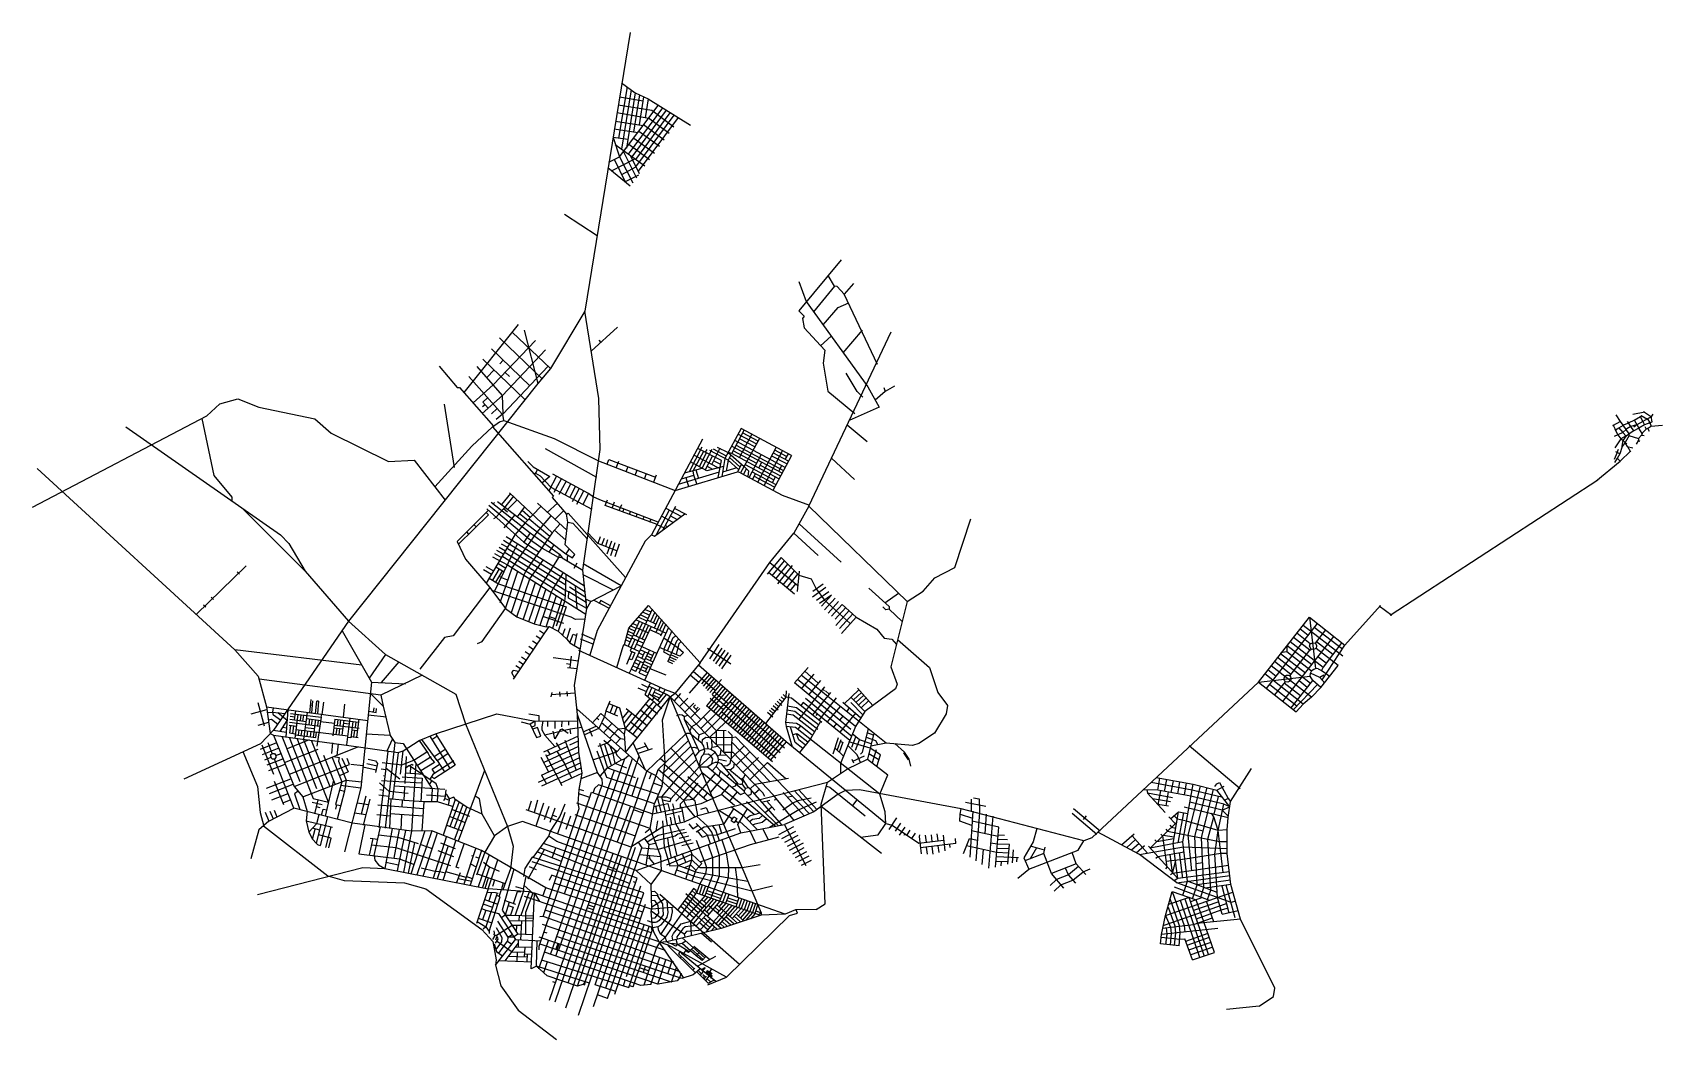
# Model space of a CAD drawing. Extents: x 363492 to 391103, y 6482114 to 6499170.
import ezdxf

# ---------------------------------------------------------------- set-up
doc = ezdxf.new("R2010")
doc.units = 0
doc.layers.get('0').update_dxf_attribs({"linetype": 'CONTINUOUS'})

msp = doc.modelspace()

# ---------------------------------------------------------------- linework, layer by layer
at = {"linetype": 'CONTINUOUS'}
for p, q in [((373616, 6499170), (372850, 6494449)), ((373562, 6498252), (373418, 6497381)), ((373469, 6498319), (373702, 6498148)), ((373632, 6498200), (373470, 6497194)), ((373702, 6498148), (373555, 6497210)), ((373776, 6498113), (373673, 6497482)), ((373702, 6498148), (373918, 6498046)), ((373980, 6497848), (373413, 6497943)), ((373434, 6498081), (373837, 6498015)), ((373436, 6497063), (374092, 6497937)), ((374161, 6497894), (373582, 6497112)), ((374228, 6497853), (373645, 6497066)), ((373772, 6497605), (373848, 6498079)), ((373918, 6498046), (373871, 6497727)), ((373918, 6498046), (374639, 6497599)), ((374357, 6497570), (373980, 6497848)), ((373368, 6497671), (373838, 6497594)), ((373929, 6497717), (373389, 6497808)), ((373709, 6497020), (374295, 6497812)), ((373714, 6496894), (374360, 6497772)), ((374429, 6497729), (373751, 6496820)), ((374193, 6497348), (373843, 6497606)), ((374276, 6497460), (373928, 6497718)), ((373328, 6497393), (373436, 6497063)), ((373578, 6497358), (373328, 6497393)), ((373748, 6497470), (373345, 6497531)), ((373677, 6497384), (374029, 6497129)), ((374111, 6497238), (373762, 6497497)), ((373255, 6496975), (373436, 6497063)), ((373301, 6496830), (373695, 6497034)), ((373537, 6496635), (373348, 6497020)), ((373865, 6496907), (373363, 6497270)), ((373436, 6497063), (373659, 6496625)), ((373501, 6497150), (373723, 6496712)), ((373944, 6497017), (373595, 6497275)), ((373772, 6496779), (373619, 6497089)), ((373617, 6496569), (373239, 6496881)), ((373472, 6496765), (373714, 6496894)), ((373755, 6496756), (373528, 6496642)), ((372501, 6496096), (373058, 6495732)), ((377189, 6495321), (376472, 6494458)), ((376475, 6494955), (376598, 6494615)), ((377079, 6494874), (376723, 6494441)), ((377079, 6494874), (376968, 6495054)), ((377120, 6494867), (377079, 6494874)), ((377243, 6494738), (377120, 6494867)), ((377398, 6494919), (377243, 6494738)), ((376598, 6494615), (377640, 6493169)), ((377137, 6494511), (377321, 6494591)), ((377805, 6493545), (377243, 6494738)), ((372850, 6494449), (372264, 6493478)), ((373083, 6492973), (372850, 6494449)), ((376472, 6494458), (376562, 6494367)), ((376562, 6494367), (376533, 6494326)), ((376533, 6494326), (376565, 6494166)), ((376884, 6494217), (377137, 6494511)), ((371720, 6494222), (370798, 6493073)), ((372129, 6493300), (371402, 6493997)), ((372264, 6493478), (371616, 6494093)), ((371820, 6494131), (372054, 6493228)), ((373400, 6494178), (372954, 6493771)), ((376565, 6494166), (376911, 6493788)), ((376644, 6491146), (378035, 6494099)), ((376841, 6493863), (377021, 6494029)), ((377226, 6493742), (377549, 6494130)), ((371266, 6493810), (371916, 6493188)), ((372010, 6493951), (371297, 6493200)), ((372184, 6493795), (371451, 6493024)), ((373087, 6493957), (373121, 6493922)), ((376911, 6493788), (376886, 6493571)), ((370379, 6493520), (370687, 6493155)), ((371451, 6493024), (371021, 6493514)), ((371121, 6493636), (371833, 6492952)), ((371310, 6493454), (371187, 6493325)), ((371405, 6493560), (371464, 6493622)), ((371463, 6492711), (372222, 6493514)), ((372264, 6493478), (372054, 6493228)), ((376886, 6493571), (376964, 6493094)), ((372054, 6493228), (368846, 6489199)), ((370687, 6493155), (370725, 6493155)), ((370725, 6493155), (371301, 6492505)), ((370880, 6493342), (371449, 6492705)), ((371297, 6493200), (370953, 6492897)), ((371569, 6493343), (371497, 6493411)), ((377459, 6493087), (377275, 6493403)), ((377640, 6493169), (377832, 6492822)), ((377913, 6493156), (377933, 6493088)), ((378096, 6493181), (377933, 6493088)), ((366444, 6492675), (366663, 6492880)), ((366663, 6492880), (366970, 6492963)), ((366970, 6492963), (367325, 6492826)), ((370464, 6492877), (370636, 6491805)), ((371451, 6493024), (371111, 6492719)), ((371115, 6492833), (371157, 6492869)), ((371122, 6492910), (371200, 6492983)), ((371210, 6492807), (371122, 6492910)), ((371463, 6492711), (371451, 6493024)), ((373110, 6492107), (373083, 6492973)), ((376964, 6493094), (377419, 6492719)), ((377556, 6492993), (377459, 6493087)), ((377933, 6493088), (377764, 6492944)), ((363492, 6491130), (366444, 6492675)), ((366359, 6492634), (366561, 6491665)), ((367325, 6492826), (368274, 6492629)), ((368274, 6492629), (368553, 6492382)), ((371264, 6492711), (371364, 6492800)), ((371343, 6492619), (371449, 6492705)), ((371400, 6492574), (371478, 6492596)), ((371449, 6492705), (371463, 6492711)), ((371478, 6492596), (371456, 6492708)), ((371478, 6492596), (372330, 6492291)), ((377832, 6492822), (377327, 6492596)), ((365073, 6492492), (367694, 6490664)), ((368553, 6492382), (369522, 6491904)), ((370933, 6492162), (371281, 6492492)), ((371281, 6492492), (371400, 6492574)), ((371281, 6492492), (372318, 6491315)), ((375497, 6492461), (375220, 6491955)), ((375337, 6492037), (375545, 6492435)), ((375444, 6492366), (375756, 6492201)), ((375674, 6492366), (375464, 6491968)), ((376348, 6492005), (375497, 6492461)), ((375782, 6492248), (375520, 6492388)), ((377629, 6492239), (377290, 6492518)), ((370308, 6491472), (370933, 6492162)), ((372177, 6492126), (373043, 6491638)), ((372330, 6492291), (373081, 6491916)), ((372815, 6490065), (373110, 6492107)), ((374843, 6492281), (373977, 6490663)), ((374832, 6492147), (374615, 6491730)), ((374681, 6491746), (374863, 6492080)), ((375161, 6491921), (374760, 6492126)), ((374911, 6492055), (374784, 6491815)), ((374833, 6491790), (375005, 6492112)), ((374914, 6492107), (374888, 6492061)), ((375273, 6491924), (374966, 6492092)), ((375136, 6492128), (374999, 6491856)), ((375020, 6492119), (375244, 6491999)), ((375092, 6492149), (375277, 6492057)), ((375277, 6492057), (375546, 6491819)), ((375337, 6492037), (375277, 6492057)), ((376188, 6491706), (375332, 6492161)), ((376136, 6491610), (375337, 6492037)), ((375365, 6492085), (375757, 6491876)), ((376239, 6491800), (375386, 6492259)), ((375412, 6492181), (376213, 6491752)), ((375728, 6492151), (375468, 6492290)), ((375806, 6492295), (375487, 6491713)), ((375780, 6491554), (376091, 6492143)), ((375883, 6491497), (376197, 6492086)), ((376296, 6491907), (376041, 6492045)), ((376266, 6491990), (376067, 6492096)), ((376291, 6492036), (376237, 6491939)), ((363568, 6491785), (366918, 6488714)), ((369522, 6491904), (369959, 6491925)), ((369959, 6491925), (370479, 6491250)), ((371881, 6491902), (371970, 6491812)), ((371970, 6491812), (372253, 6491652)), ((372045, 6491769), (372010, 6491709)), ((373081, 6491916), (374378, 6491414)), ((373224, 6491857), (373255, 6491938)), ((373255, 6491938), (374044, 6491641)), ((373378, 6491798), (373422, 6491912)), ((373547, 6491733), (373580, 6491818)), ((373703, 6491674), (373734, 6491758)), ((374537, 6491710), (374833, 6491790)), ((374915, 6491743), (374636, 6491896)), ((374700, 6492014), (375110, 6491797)), ((374727, 6491761), (374773, 6491615)), ((375011, 6492002), (374884, 6491760)), ((375198, 6491821), (374915, 6491743)), ((375015, 6491771), (374917, 6491825)), ((375150, 6491854), (375028, 6491915)), ((375109, 6491634), (375161, 6491921)), ((375220, 6491955), (375171, 6491652)), ((375421, 6491795), (375180, 6491721)), ((375273, 6491924), (375241, 6491739)), ((375322, 6492018), (375273, 6491924)), ((375451, 6491769), (375273, 6491924)), ((375298, 6491971), (375476, 6491814)), ((375502, 6491858), (375432, 6491731)), ((375536, 6491685), (375586, 6491780)), ((375546, 6491819), (375618, 6491745)), ((375565, 6491855), (376050, 6491593)), ((375629, 6491634), (375833, 6492019)), ((375843, 6491890), (375793, 6491794)), ((375819, 6491844), (376164, 6491660)), ((376272, 6491863), (376016, 6491997)), ((376348, 6492005), (376031, 6491413)), ((376180, 6491832), (376131, 6491737)), ((377414, 6491600), (377027, 6491959)), ((366561, 6491665), (366870, 6491299)), ((372010, 6491709), (371988, 6491689)), ((372010, 6491709), (372092, 6491661)), ((372092, 6491661), (372271, 6491470)), ((372253, 6491652), (372121, 6491537)), ((372369, 6491654), (372238, 6491405)), ((372911, 6491361), (372307, 6491687)), ((372330, 6491387), (372450, 6491610)), ((372530, 6491568), (372409, 6491346)), ((372513, 6491338), (372611, 6491524)), ((372592, 6491296), (372691, 6491481)), ((373889, 6491699), (373856, 6491616)), ((374056, 6491673), (374011, 6491556)), ((374378, 6491414), (375432, 6491731)), ((375124, 6491721), (374431, 6491512)), ((374485, 6491613), (374696, 6491675)), ((374561, 6491632), (374606, 6491482)), ((374696, 6491675), (374681, 6491746)), ((374744, 6491524), (374696, 6491675)), ((375487, 6491713), (375432, 6491731)), ((375487, 6491713), (376189, 6491332)), ((375618, 6491745), (375609, 6491647)), ((375682, 6491731), (376085, 6491515)), ((375739, 6491701), (375687, 6491603)), ((376060, 6491468), (375713, 6491653)), ((376026, 6491546), (376077, 6491642)), ((366870, 6491299), (366870, 6491239)), ((371258, 6491216), (371919, 6490693)), ((371316, 6491207), (371297, 6491186)), ((371367, 6491225), (372527, 6490342)), ((371589, 6491360), (371434, 6491173)), ((371637, 6491315), (371467, 6491102)), ((371702, 6491255), (371539, 6491092)), ((372296, 6490698), (371573, 6491375)), ((372271, 6491470), (372964, 6491094)), ((372318, 6491315), (372295, 6491296)), ((372295, 6491296), (372539, 6491009)), ((372754, 6491447), (372631, 6491222)), ((372711, 6491182), (372831, 6491405)), ((372911, 6491361), (372811, 6491177)), ((372994, 6491300), (372911, 6491361)), ((373103, 6491252), (372988, 6491305)), ((374091, 6490875), (373103, 6491252)), ((373192, 6491156), (373234, 6491257)), ((373308, 6491114), (373351, 6491220)), ((376189, 6491332), (376654, 6491166)), ((367038, 6491121), (368112, 6490044)), ((370684, 6490551), (371212, 6491074)), ((371214, 6491003), (370707, 6490506)), ((371214, 6491003), (371176, 6491040)), ((371185, 6491100), (371814, 6490538)), ((371868, 6490615), (371221, 6491157)), ((371340, 6490958), (371301, 6490935)), ((371467, 6491102), (371340, 6490958)), ((371535, 6491048), (371467, 6491102)), ((371663, 6491000), (371475, 6490779)), ((371827, 6491136), (371699, 6490969)), ((371741, 6491025), (371880, 6490909)), ((371784, 6491081), (371926, 6490955)), ((372104, 6491139), (371835, 6490864)), ((371903, 6490933), (372254, 6490637)), ((372041, 6490708), (372275, 6490981)), ((372048, 6491200), (372544, 6490739)), ((372211, 6491040), (372382, 6491200)), ((372493, 6491073), (372339, 6490921)), ((372539, 6491009), (372568, 6491027)), ((372557, 6490874), (372539, 6491009)), ((372568, 6491027), (373536, 6489941)), ((374071, 6490834), (373192, 6491156)), ((373466, 6491170), (373423, 6491071)), ((373490, 6491047), (373508, 6491097)), ((373602, 6491006), (373620, 6491056)), ((373715, 6490965), (373736, 6491011)), ((373831, 6490921), (373851, 6490967)), ((374027, 6490638), (374541, 6491016)), ((374054, 6490658), (374280, 6491083)), ((374346, 6490872), (374147, 6490980)), ((374385, 6491139), (374164, 6490733)), ((374219, 6491115), (374486, 6490974)), ((374300, 6490983), (374414, 6490922)), ((374573, 6490999), (374368, 6491107)), ((376644, 6491146), (376386, 6490691)), ((376644, 6491146), (378309, 6489532)), ((379113, 6490109), (379385, 6490932)), ((367694, 6490664), (367832, 6490516)), ((370882, 6490674), (370847, 6490712)), ((370965, 6490836), (371007, 6490795)), ((371661, 6490662), (371175, 6489842)), ((371619, 6490104), (372041, 6490708)), ((371835, 6490864), (371661, 6490662)), ((371919, 6490693), (371814, 6490538)), ((372296, 6490698), (371849, 6490051)), ((371919, 6490693), (372416, 6490334)), ((372422, 6490842), (372296, 6490698)), ((372523, 6490573), (372331, 6490741)), ((372512, 6490495), (372557, 6490874)), ((372557, 6490874), (372644, 6490858)), ((372644, 6490858), (372891, 6490588)), ((373068, 6490514), (372890, 6490700)), ((373977, 6490663), (373869, 6490554)), ((373948, 6490879), (373966, 6490923)), ((373977, 6490663), (374027, 6490638)), ((374069, 6490835), (374189, 6490778)), ((374249, 6490797), (374209, 6490818)), ((375983, 6490192), (376386, 6490691)), ((376800, 6490309), (376386, 6490691)), ((376476, 6490850), (377190, 6490198)), ((367832, 6490516), (368112, 6490044)), ((370684, 6490551), (370827, 6490247)), ((371706, 6490513), (371316, 6489707)), ((371467, 6490335), (371357, 6490399)), ((371395, 6490454), (371501, 6490392)), ((371432, 6490508), (371535, 6490450)), ((372854, 6489689), (371470, 6490563)), ((372843, 6489794), (371513, 6490626)), ((372527, 6489809), (371520, 6490435)), ((371814, 6490538), (372070, 6490371)), ((371868, 6490615), (372119, 6490442)), ((372400, 6490279), (372133, 6490432)), ((372245, 6490366), (372326, 6490494)), ((372677, 6490329), (372512, 6490495)), ((372581, 6490425), (372527, 6490342)), ((373869, 6490554), (373057, 6489039)), ((373107, 6490627), (373068, 6490514)), ((373389, 6490390), (373068, 6490514)), ((373173, 6490601), (373132, 6490489)), ((373234, 6490578), (373197, 6490464)), ((373298, 6490553), (373221, 6490334)), ((373287, 6490312), (373360, 6490529)), ((373429, 6490502), (373354, 6490289)), ((367109, 6490139), (366265, 6489312)), ((370827, 6490247), (371239, 6489768)), ((371169, 6490126), (371299, 6490051)), ((371282, 6490290), (371538, 6490154)), ((371319, 6490345), (371433, 6490278)), ((371339, 6490119), (371482, 6490036)), ((371372, 6490179), (371510, 6490096)), ((371415, 6489518), (371619, 6490104)), ((371444, 6490304), (372522, 6489626)), ((372523, 6489715), (371482, 6490367)), ((371538, 6490154), (372867, 6489318)), ((371913, 6489919), (372143, 6490232)), ((372400, 6490279), (372100, 6489799)), ((372416, 6490334), (372400, 6490279)), ((372461, 6490271), (372400, 6490279)), ((372416, 6490334), (372461, 6490271)), ((372461, 6490271), (372815, 6490065)), ((372527, 6490342), (372638, 6490270)), ((372565, 6490317), (372546, 6490285)), ((372546, 6490285), (372550, 6490220)), ((372638, 6490270), (372677, 6490329)), ((372712, 6490179), (372664, 6490093)), ((373465, 6489799), (372821, 6490171)), ((374800, 6488491), (375983, 6490192)), ((376172, 6490276), (375936, 6489993)), ((375983, 6490192), (376457, 6489801)), ((376021, 6489969), (376229, 6490221)), ((376083, 6489918), (376286, 6490165)), ((376119, 6489833), (376363, 6490142)), ((376172, 6490276), (376474, 6489976)), ((378775, 6489934), (379113, 6490109)), ((366955, 6490035), (366995, 6489998)), ((368112, 6490044), (368846, 6489199)), ((371132, 6490072), (371265, 6489994)), ((371225, 6489926), (371383, 6489832)), ((371394, 6490087), (371281, 6489893)), ((371450, 6490055), (371335, 6489860)), ((371383, 6489832), (372529, 6489442)), ((371395, 6489960), (371433, 6489936)), ((371433, 6489936), (371547, 6489896)), ((371503, 6489415), (371712, 6490044)), ((371812, 6489980), (371598, 6489341)), ((371697, 6489272), (371913, 6489919)), ((371803, 6489223), (372011, 6489856)), ((371849, 6490051), (371812, 6489980)), ((372478, 6490021), (372311, 6489758)), ((372522, 6489626), (372531, 6489989)), ((372882, 6489414), (372815, 6490065)), ((372825, 6489984), (373329, 6489728)), ((376401, 6489654), (375958, 6490021)), ((376206, 6489816), (376400, 6490052)), ((376267, 6489765), (376458, 6489995)), ((376328, 6489715), (376422, 6489830)), ((376448, 6489699), (376482, 6490044)), ((376474, 6489976), (376683, 6489914)), ((376683, 6489914), (376769, 6489749)), ((376709, 6489707), (376883, 6489833)), ((378582, 6489707), (378775, 6489934)), ((366518, 6489604), (366557, 6489568)), ((371239, 6489768), (370618, 6488953)), ((371239, 6489768), (371503, 6489415)), ((372617, 6489266), (371274, 6489721)), ((372100, 6489799), (371895, 6489190)), ((372186, 6489746), (371992, 6489156)), ((372275, 6489688), (372086, 6489127)), ((372192, 6489105), (372367, 6489632)), ((372311, 6489758), (372275, 6489688)), ((372460, 6489574), (372297, 6489082)), ((372510, 6489538), (372522, 6489626)), ((372578, 6489696), (372523, 6489715)), ((372572, 6489589), (372578, 6489696)), ((372882, 6489414), (372572, 6489589)), ((372871, 6489517), (372578, 6489696)), ((372863, 6489601), (372585, 6489773)), ((372717, 6489412), (372687, 6489795)), ((372861, 6489571), (372871, 6489517)), ((372948, 6489530), (372861, 6489571)), ((372948, 6489530), (373465, 6489799)), ((372999, 6489556), (373260, 6489418)), ((373116, 6489551), (373092, 6489504)), ((373282, 6489459), (373116, 6489551)), ((376930, 6489769), (376707, 6489606)), ((376769, 6489749), (376909, 6489556)), ((376774, 6489556), (376979, 6489703)), ((377025, 6489640), (376825, 6489498)), ((376859, 6489455), (377025, 6489640)), ((376908, 6489393), (377087, 6489588)), ((376909, 6489556), (377345, 6489160)), ((377661, 6489758), (378005, 6489446)), ((377932, 6489512), (378160, 6489676)), ((378309, 6489532), (378582, 6489707)), ((366390, 6489477), (366428, 6489440)), ((371107, 6488855), (371503, 6489415)), ((371503, 6489415), (371697, 6489272)), ((371697, 6489272), (371992, 6489156)), ((372494, 6489160), (372137, 6489279)), ((372350, 6489239), (372248, 6489274)), ((372367, 6489119), (372510, 6489538)), ((372529, 6489442), (372396, 6489032)), ((372673, 6488110), (372882, 6489414)), ((372882, 6489414), (372948, 6489530)), ((373594, 6489082), (373928, 6489463)), ((373986, 6489401), (373682, 6488727)), ((373916, 6489245), (373788, 6489304)), ((373940, 6489299), (373828, 6489351)), ((373871, 6489398), (373965, 6489355)), ((373928, 6489463), (374800, 6488491)), ((374036, 6489349), (373962, 6489192)), ((374009, 6489172), (374073, 6489309)), ((376967, 6489337), (377146, 6489534)), ((377027, 6489282), (377209, 6489484)), ((377090, 6489234), (377267, 6489431)), ((377327, 6489377), (377101, 6489126)), ((377159, 6489073), (377386, 6489323)), ((377209, 6489484), (377446, 6489268)), ((377948, 6489393), (377894, 6489442)), ((378006, 6489403), (377948, 6489393)), ((378005, 6489446), (378006, 6489403)), ((378006, 6489403), (378224, 6489193)), ((378309, 6489532), (378031, 6488423)), ((368846, 6489199), (367576, 6487353)), ((368735, 6489038), (369235, 6488164)), ((368846, 6489199), (369471, 6488634)), ((371639, 6488216), (372244, 6489109)), ((371992, 6489156), (372192, 6489105)), ((372081, 6489041), (372162, 6488987)), ((372192, 6489105), (372244, 6489109)), ((372244, 6489109), (372396, 6489032)), ((372396, 6489032), (372543, 6488896)), ((372511, 6489071), (372471, 6488962)), ((372543, 6488896), (372607, 6489084)), ((372687, 6489230), (372617, 6489266)), ((372853, 6489231), (372687, 6489230)), ((373057, 6489039), (372931, 6488622)), ((373518, 6488801), (373594, 6489082)), ((373579, 6489030), (373679, 6488984)), ((373584, 6488771), (373775, 6489199)), ((373594, 6489082), (373700, 6489031)), ((373627, 6489120), (373721, 6489076)), ((373661, 6489159), (373741, 6489123)), ((373719, 6489224), (374224, 6488995)), ((373822, 6489178), (373719, 6488948)), ((373920, 6488999), (373725, 6489087)), ((373896, 6489199), (373754, 6489265)), ((373971, 6489110), (373812, 6488769)), ((373925, 6489131), (373821, 6488901)), ((373864, 6488199), (374270, 6489097)), ((373904, 6489219), (374055, 6489151)), ((374139, 6488967), (373946, 6489054)), ((374026, 6489085), (374109, 6489269)), ((374148, 6489229), (374048, 6489009)), ((374117, 6489044), (374185, 6489190)), ((374222, 6489149), (374128, 6488943)), ((374322, 6489038), (374184, 6488725)), ((377195, 6488991), (377446, 6489268)), ((377446, 6489268), (377793, 6489061)), ((377793, 6489061), (377921, 6488912)), ((384259, 6488168), (385124, 6489268)), ((384397, 6488059), (385258, 6489161)), ((385100, 6488958), (384963, 6489067)), ((385015, 6489132), (385690, 6488612)), ((385124, 6489268), (385228, 6488396)), ((385124, 6489268), (385725, 6488791)), ((385682, 6488724), (385205, 6489093)), ((385224, 6488828), (385400, 6489051)), ((370472, 6488922), (370055, 6488388)), ((370618, 6488953), (370472, 6488922)), ((371031, 6488822), (371107, 6488855)), ((371900, 6488773), (371979, 6488717)), ((372040, 6488808), (371960, 6488862)), ((372021, 6488952), (372101, 6488897)), ((372543, 6488896), (372596, 6488833)), ((372596, 6488833), (372648, 6488979)), ((372596, 6488833), (372772, 6488727)), ((372648, 6488979), (372707, 6488956)), ((372714, 6488988), (372669, 6488786)), ((372989, 6488812), (372772, 6488893)), ((372792, 6488982), (373012, 6488889)), ((373391, 6488415), (373495, 6488775)), ((373495, 6488775), (373518, 6488801)), ((373518, 6488801), (373771, 6488688)), ((373540, 6488883), (373617, 6488847)), ((373553, 6488931), (373638, 6488894)), ((373565, 6488982), (373658, 6488940)), ((373639, 6488748), (373618, 6488697)), ((373693, 6488890), (373630, 6488751)), ((373842, 6488825), (373646, 6488911)), ((373672, 6488969), (373867, 6488880)), ((374069, 6488652), (373719, 6488809)), ((373812, 6488769), (373783, 6488716)), ((374459, 6488607), (374115, 6488755)), ((374195, 6488721), (374178, 6488679)), ((374187, 6488914), (374427, 6488748)), ((374250, 6488697), (374346, 6488920)), ((374399, 6488860), (374254, 6488514)), ((374346, 6488920), (374392, 6488959)), ((374441, 6488900), (374399, 6488860)), ((374399, 6488633), (374443, 6488819)), ((374427, 6488748), (374518, 6488666)), ((374443, 6488819), (374482, 6488856)), ((375321, 6488473), (374924, 6488734)), ((374966, 6488562), (375125, 6488804)), ((375169, 6488744), (375019, 6488520)), ((377921, 6488912), (378050, 6488892)), ((378050, 6488892), (378126, 6488802)), ((378146, 6488888), (378689, 6488416)), ((384674, 6487841), (385539, 6488942)), ((384741, 6488786), (384738, 6488680)), ((385161, 6488460), (384741, 6488786)), ((384797, 6488854), (385355, 6488422)), ((385128, 6488705), (384851, 6488923)), ((385135, 6488815), (384907, 6488993)), ((385125, 6488777), (385135, 6488815)), ((385151, 6488723), (385125, 6488777)), ((385128, 6488705), (385151, 6488723)), ((385135, 6488815), (385179, 6488834)), ((385192, 6488718), (385151, 6488723)), ((385179, 6488834), (385224, 6488828)), ((385235, 6488736), (385192, 6488718)), ((385224, 6488828), (385240, 6488788)), ((385240, 6488788), (385235, 6488736)), ((385609, 6488446), (385235, 6488736)), ((385518, 6488634), (385240, 6488848)), ((385337, 6488206), (385725, 6488791)), ((385674, 6488838), (385355, 6488422)), ((369072, 6488453), (366918, 6488714)), ((366918, 6488714), (367316, 6488265)), ((369471, 6488634), (369194, 6488236)), ((369695, 6488508), (369397, 6488158)), ((369471, 6488634), (370662, 6487963)), ((371680, 6488447), (371760, 6488395)), ((371731, 6488522), (371809, 6488467)), ((371777, 6488595), (371859, 6488541)), ((371836, 6488685), (371919, 6488629)), ((372313, 6488583), (372740, 6488526)), ((372538, 6488480), (372600, 6488471)), ((372617, 6488608), (372592, 6488413)), ((372743, 6488708), (374209, 6488042)), ((373557, 6488468), (373648, 6488683)), ((373641, 6488542), (373594, 6488563)), ((373618, 6488697), (373694, 6488661)), ((373783, 6488716), (373633, 6488385)), ((373694, 6488661), (373641, 6488542)), ((373763, 6488461), (373684, 6488497)), ((373709, 6488552), (373844, 6488492)), ((373712, 6488349), (373788, 6488517)), ((373733, 6488605), (373867, 6488544)), ((373837, 6488625), (373758, 6488660)), ((373768, 6488322), (373876, 6488564)), ((373996, 6488619), (373783, 6488716)), ((373813, 6488569), (373862, 6488679)), ((373834, 6488473), (373961, 6488414)), ((373855, 6488519), (373982, 6488460)), ((373876, 6488564), (373941, 6488709)), ((374003, 6488506), (373876, 6488564)), ((373896, 6488610), (373976, 6488573)), ((374020, 6488674), (373955, 6488528)), ((374178, 6488679), (374297, 6488618)), ((374338, 6488478), (374254, 6488514)), ((374369, 6488510), (374269, 6488550)), ((374399, 6488541), (374285, 6488590)), ((374431, 6488573), (374302, 6488630)), ((374800, 6488491), (374378, 6487981)), ((374518, 6488666), (374459, 6488607)), ((376259, 6487157), (374771, 6488456)), ((375068, 6488479), (375224, 6488707)), ((375277, 6488671), (375117, 6488436)), ((375169, 6488389), (375324, 6488621)), ((385159, 6487909), (384477, 6488445)), ((384810, 6488298), (384531, 6488515)), ((385139, 6488142), (384584, 6488584)), ((384662, 6488667), (384635, 6488654)), ((384635, 6488654), (385054, 6488323)), ((384738, 6488680), (384662, 6488667)), ((385159, 6488351), (384738, 6488680)), ((384791, 6488275), (385128, 6488705)), ((385406, 6488488), (385268, 6488597)), ((385318, 6488073), (385609, 6488446)), ((367316, 6488265), (367455, 6487746)), ((369394, 6487948), (367329, 6488214)), ((370090, 6488285), (369394, 6487948)), ((371633, 6488365), (371608, 6488327)), ((371608, 6488327), (371654, 6488239)), ((371727, 6488346), (371633, 6488365)), ((372554, 6488416), (372719, 6488397)), ((373633, 6488385), (373598, 6488319)), ((373712, 6488349), (373633, 6488385)), ((373659, 6488442), (373919, 6488321)), ((373768, 6488322), (373894, 6488266)), ((373892, 6488390), (373814, 6488427)), ((373913, 6488437), (373871, 6488343)), ((374224, 6488284), (373952, 6488394)), ((374618, 6487978), (374924, 6488328)), ((374634, 6488291), (374780, 6488165)), ((375059, 6488021), (374680, 6488346)), ((374961, 6488295), (374826, 6488137)), ((374860, 6488100), (374999, 6488260)), ((375037, 6488227), (374889, 6488059)), ((374926, 6488026), (375075, 6488195)), ((375160, 6488209), (374964, 6487993)), ((376398, 6488154), (376629, 6488413)), ((377435, 6487412), (376452, 6488213)), ((377951, 6487134), (376514, 6488284)), ((376727, 6488302), (376521, 6488069)), ((376575, 6488354), (376803, 6488147)), ((376842, 6488192), (376639, 6487952)), ((378031, 6488423), (378136, 6488133)), ((378689, 6488416), (378829, 6487992)), ((381436, 6485527), (384259, 6488168)), ((384259, 6488168), (385137, 6488265)), ((384259, 6488168), (384899, 6487663)), ((385014, 6487793), (384368, 6488306)), ((384558, 6488263), (384420, 6488373)), ((384535, 6487950), (384718, 6488173)), ((384693, 6488234), (384704, 6488265)), ((384694, 6488213), (384693, 6488234)), ((384701, 6488193), (384694, 6488213)), ((384718, 6488173), (384701, 6488193)), ((384704, 6488265), (384732, 6488282)), ((384758, 6488165), (384718, 6488173)), ((384732, 6488282), (384761, 6488285)), ((384802, 6488186), (384758, 6488165)), ((384761, 6488285), (384791, 6488275)), ((384791, 6488275), (384810, 6488243)), ((384813, 6488227), (384802, 6488186)), ((384810, 6488243), (384813, 6488227)), ((384811, 6487732), (385178, 6488193)), ((385086, 6488078), (384947, 6488189)), ((385137, 6488265), (385141, 6488316)), ((385178, 6488193), (385137, 6488265)), ((385141, 6488316), (385159, 6488351)), ((385299, 6488247), (385141, 6488316)), ((385192, 6488380), (385159, 6488351)), ((385318, 6488073), (385178, 6488193)), ((385192, 6488380), (385228, 6488396)), ((385273, 6488390), (385228, 6488396)), ((385273, 6488390), (385329, 6488363)), ((385365, 6488287), (385299, 6488247)), ((385299, 6488247), (385382, 6488148)), ((385355, 6488422), (385329, 6488363)), ((385329, 6488363), (385407, 6488314)), ((385407, 6488314), (385468, 6488259)), ((369235, 6488164), (369055, 6486374)), ((369219, 6487972), (369431, 6487761)), ((369235, 6488164), (369810, 6488140)), ((369394, 6487948), (369431, 6487761)), ((370662, 6487963), (370825, 6487458)), ((372289, 6487992), (372272, 6487915)), ((372686, 6487980), (372280, 6487953)), ((372428, 6487924), (372424, 6488000)), ((372544, 6488006), (372548, 6487931)), ((372723, 6487616), (372673, 6488110)), ((373536, 6486975), (374292, 6487916)), ((373747, 6488068), (373890, 6488007)), ((373805, 6488129), (373921, 6488076)), ((373867, 6487955), (373958, 6488156)), ((373867, 6487955), (373986, 6487859)), ((373914, 6487916), (373985, 6488072)), ((374231, 6487959), (373930, 6488097)), ((374121, 6487819), (373938, 6487969)), ((374019, 6487902), (373986, 6487859)), ((373990, 6487926), (374045, 6488044)), ((374001, 6487951), (374117, 6487897)), ((374023, 6487998), (374151, 6487939)), ((374081, 6487851), (374183, 6487981)), ((374087, 6487778), (374231, 6487959)), ((374099, 6488019), (374126, 6488079)), ((374166, 6487525), (374292, 6487916)), ((374183, 6487981), (374209, 6488042)), ((374209, 6488042), (374378, 6487981)), ((374292, 6487916), (374231, 6487959)), ((374292, 6487916), (374378, 6487981)), ((375865, 6486293), (374292, 6487916)), ((375294, 6485540), (374292, 6487916)), ((374467, 6487973), (374359, 6487848)), ((374811, 6487532), (374378, 6487981)), ((374449, 6487753), (374591, 6487894)), ((375189, 6488101), (374906, 6487764)), ((375227, 6488066), (374943, 6487731)), ((374968, 6487892), (375194, 6487702)), ((375264, 6488033), (374980, 6487699)), ((375005, 6487959), (375154, 6488129)), ((376157, 6486968), (375009, 6487943)), ((375276, 6487799), (375040, 6488000)), ((375347, 6487962), (375063, 6487628)), ((375385, 6487929), (375104, 6487596)), ((375423, 6487895), (375141, 6487561)), ((375306, 6487999), (375196, 6487867)), ((376253, 6487913), (375906, 6487466)), ((376172, 6487917), (376228, 6487866)), ((376205, 6487955), (376253, 6487913)), ((376305, 6487976), (376248, 6487485)), ((376261, 6488017), (376253, 6487913)), ((376346, 6487897), (376253, 6487913)), ((376865, 6487480), (376346, 6487897)), ((377354, 6487364), (376398, 6488154)), ((376908, 6488089), (376471, 6487537)), ((376585, 6487893), (377369, 6487250)), ((377007, 6487992), (376706, 6487610)), ((377105, 6487898), (376814, 6487522)), ((376910, 6488020), (376875, 6488050)), ((376924, 6488020), (376985, 6487963)), ((377243, 6487801), (377488, 6488038)), ((377589, 6487667), (377356, 6487913)), ((377532, 6487992), (377400, 6487866)), ((377441, 6487823), (377573, 6487947)), ((377464, 6488065), (377729, 6487771)), ((377485, 6487777), (377615, 6487900)), ((378108, 6488051), (377589, 6487667)), ((378136, 6488133), (378108, 6488051)), ((378829, 6487992), (378992, 6487773)), ((384450, 6488128), (384910, 6487766)), ((384974, 6487935), (384697, 6488151)), ((384846, 6487699), (385257, 6488128)), ((385159, 6487909), (385014, 6487793)), ((385159, 6487909), (385318, 6488073)), ((367197, 6487627), (367462, 6487700)), ((367306, 6487823), (367416, 6487424)), ((367455, 6487746), (369170, 6487518)), ((367455, 6487746), (367515, 6487294)), ((367467, 6487651), (367555, 6487659)), ((367570, 6487731), (367555, 6487659)), ((367555, 6487659), (367770, 6487633)), ((367555, 6487659), (367560, 6487633)), ((367560, 6487633), (367564, 6487620)), ((367564, 6487620), (367575, 6487610)), ((367806, 6487518), (367647, 6487649)), ((367677, 6487646), (367670, 6487630)), ((367816, 6487699), (367780, 6487238)), ((367863, 6487636), (368380, 6487570)), ((367947, 6487681), (367925, 6487528)), ((367987, 6487619), (367934, 6487217)), ((368146, 6487652), (368082, 6487200)), ((368191, 6487647), (368213, 6487870)), ((368229, 6487770), (368203, 6487774)), ((368235, 6487849), (368217, 6487643)), ((368285, 6487634), (368305, 6487846)), ((368338, 6487845), (368305, 6487846)), ((368338, 6487845), (368316, 6487630)), ((368380, 6487570), (368394, 6487619)), ((368421, 6487826), (368394, 6487619)), ((368777, 6487792), (368756, 6487573)), ((369187, 6487673), (369312, 6487650)), ((369272, 6487729), (369262, 6487659)), ((369312, 6487650), (369319, 6487720)), ((369431, 6487761), (369550, 6487264)), ((370319, 6487290), (371358, 6487627)), ((371358, 6487627), (372008, 6487506)), ((371899, 6487632), (372070, 6487600)), ((373896, 6486657), (372713, 6487712)), ((372747, 6486982), (372723, 6487616)), ((373064, 6486636), (372723, 6487616)), ((373120, 6487637), (372975, 6487479)), ((373120, 6487637), (373515, 6487287)), ((373202, 6487679), (373178, 6487584)), ((373269, 6487844), (373202, 6487679)), ((373202, 6487679), (373400, 6487598)), ((373255, 6487806), (373433, 6487733)), ((373274, 6487649), (373326, 6487777)), ((373397, 6487748), (373346, 6487620)), ((373433, 6487733), (373528, 6487381)), ((373485, 6487549), (373593, 6487682)), ((373646, 6487639), (373506, 6487466)), ((373948, 6487890), (373528, 6487381)), ((373548, 6487718), (373908, 6487427)), ((374009, 6487841), (373595, 6487330)), ((373658, 6487281), (374070, 6487791)), ((373789, 6487698), (373991, 6487531)), ((373874, 6487800), (374077, 6487632)), ((373986, 6487859), (374087, 6487778)), ((374087, 6487778), (374150, 6487721)), ((374406, 6487601), (374450, 6487620)), ((374450, 6487620), (374499, 6487611)), ((374540, 6487659), (374693, 6487808)), ((374798, 6487720), (374635, 6487561)), ((374723, 6487783), (374691, 6487749)), ((374691, 6487749), (374759, 6487682)), ((374769, 6487745), (374733, 6487707)), ((374981, 6487700), (374736, 6487457)), ((375065, 6487629), (374810, 6487381)), ((376024, 6486815), (374906, 6487764)), ((375113, 6487770), (375023, 6487664)), ((375165, 6487667), (376086, 6486886)), ((375466, 6487858), (375185, 6487524)), ((375509, 6487820), (375228, 6487485)), ((375551, 6487783), (375272, 6487450)), ((376228, 6487050), (375306, 6487834)), ((375310, 6487417), (375589, 6487750)), ((375629, 6487716), (375349, 6487383)), ((375391, 6487349), (375668, 6487680)), ((375709, 6487645), (375430, 6487317)), ((375944, 6487657), (376031, 6487581)), ((375975, 6487692), (376040, 6487634)), ((376005, 6487727), (376071, 6487672)), ((376120, 6487693), (376038, 6487764)), ((376072, 6487804), (376133, 6487750)), ((376184, 6487772), (376106, 6487842)), ((376196, 6487829), (376139, 6487880)), ((376378, 6487606), (376264, 6487622)), ((376407, 6487668), (376271, 6487689)), ((376435, 6487731), (376279, 6487757)), ((376796, 6487362), (376407, 6487668)), ((376806, 6487442), (376435, 6487731)), ((376546, 6487819), (376505, 6487770)), ((377339, 6487175), (376546, 6487819)), ((376766, 6487603), (376788, 6487628)), ((377175, 6487755), (376954, 6487492)), ((377434, 6487639), (377165, 6487319)), ((377216, 6487825), (377525, 6487561)), ((377328, 6487730), (377279, 6487664)), ((377354, 6487824), (377557, 6487613)), ((377589, 6487667), (377435, 6487412)), ((377658, 6487853), (377527, 6487732)), ((378971, 6487629), (378772, 6487301)), ((378992, 6487773), (378971, 6487629)), ((384899, 6487663), (385014, 6487793)), ((367311, 6487440), (367494, 6487488)), ((367576, 6487353), (367352, 6487123)), ((367483, 6487530), (367537, 6487539)), ((367537, 6487539), (367648, 6487457)), ((367575, 6487610), (367694, 6487525)), ((367576, 6487353), (367786, 6487317)), ((367684, 6487331), (367806, 6487518)), ((367731, 6487402), (367794, 6487394)), ((367839, 6487438), (367961, 6487421)), ((367845, 6487488), (368361, 6487419)), ((367848, 6487300), (367865, 6487433)), ((367851, 6487538), (368124, 6487500)), ((367854, 6487587), (367932, 6487576)), ((367911, 6487428), (367893, 6487294)), ((367954, 6487366), (368835, 6487255)), ((368003, 6487359), (367991, 6487266)), ((368037, 6487614), (368023, 6487514)), ((368053, 6487352), (368039, 6487260)), ((368073, 6487507), (368086, 6487607)), ((368110, 6487400), (368263, 6487381)), ((368131, 6487550), (368373, 6487518)), ((368144, 6487246), (368155, 6487340)), ((368184, 6487543), (368171, 6487445)), ((368219, 6487438), (368233, 6487538)), ((368283, 6487531), (368243, 6487234)), ((368380, 6487570), (368308, 6487083)), ((368332, 6487523), (368319, 6487424)), ((368370, 6487502), (368605, 6487473)), ((368613, 6487539), (368581, 6487256)), ((368593, 6487391), (368745, 6487373)), ((368599, 6487440), (369026, 6487388)), ((368613, 6487539), (369016, 6487489)), ((368646, 6487384), (368632, 6487280)), ((368664, 6487533), (368653, 6487433)), ((368684, 6487274), (368696, 6487378)), ((368702, 6487427), (368713, 6487527)), ((368763, 6487521), (368733, 6487268)), ((368757, 6487471), (368860, 6487458)), ((368818, 6487104), (368871, 6487557)), ((368917, 6487501), (368883, 6487224)), ((368999, 6487341), (368899, 6487353)), ((368937, 6487237), (368949, 6487346)), ((368967, 6487495), (368955, 6487396)), ((368986, 6487232), (369023, 6487537)), ((369487, 6487575), (369179, 6487608)), ((370825, 6487458), (371537, 6485719)), ((371771, 6487493), (371920, 6487455)), ((372008, 6487506), (371920, 6487455)), ((371920, 6487455), (372031, 6487226)), ((371944, 6487405), (372008, 6487433)), ((372044, 6487399), (371962, 6487368)), ((372008, 6487506), (372727, 6487511)), ((372008, 6487433), (372008, 6487506)), ((372103, 6487253), (372044, 6487399)), ((372070, 6487600), (372071, 6487506)), ((372136, 6487507), (372119, 6487410)), ((372119, 6487410), (372121, 6487359)), ((372121, 6487359), (372171, 6487270)), ((372599, 6487368), (372171, 6487270)), ((372223, 6487415), (372221, 6487507)), ((372430, 6487360), (372338, 6487204)), ((372346, 6487381), (372347, 6487508)), ((372462, 6487369), (372430, 6487360)), ((372460, 6487408), (372464, 6487509)), ((372567, 6487295), (372462, 6487369)), ((372578, 6487439), (372577, 6487510)), ((372799, 6487396), (372599, 6487368)), ((372611, 6487290), (372599, 6487368)), ((372822, 6487323), (373041, 6487422)), ((373085, 6487382), (372840, 6487271)), ((372919, 6487369), (372972, 6487252)), ((373087, 6487529), (373052, 6487563)), ((373178, 6487584), (373085, 6487382)), ((373131, 6487483), (373450, 6487210)), ((373308, 6487470), (373164, 6487309)), ((373411, 6487372), (373268, 6487212)), ((373528, 6487381), (373411, 6487372)), ((373528, 6487381), (373515, 6487287)), ((373739, 6487219), (373528, 6487381)), ((373825, 6487322), (373618, 6487491)), ((374209, 6486804), (374166, 6487525)), ((374499, 6487611), (374538, 6487586)), ((374535, 6487532), (374538, 6487586)), ((374784, 6486997), (374535, 6487532)), ((374786, 6487271), (374535, 6487532)), ((374538, 6487586), (374588, 6487609)), ((374656, 6487407), (374628, 6487343)), ((374736, 6487457), (374656, 6487407)), ((375074, 6487346), (374854, 6487576)), ((375142, 6487563), (374881, 6487307)), ((375231, 6487488), (374957, 6487230)), ((375074, 6487346), (375074, 6487108)), ((375242, 6487340), (375074, 6487346)), ((375203, 6486976), (375205, 6487341)), ((375467, 6487285), (375747, 6487609)), ((375783, 6487577), (375506, 6487254)), ((375543, 6487222), (375820, 6487544)), ((375856, 6487511), (375583, 6487189)), ((375621, 6487157), (375894, 6487475)), ((375933, 6487442), (375662, 6487123)), ((375703, 6487088), (375973, 6487408)), ((376013, 6487372), (375744, 6487053)), ((376436, 6487463), (376248, 6487485)), ((376248, 6487485), (376257, 6487415)), ((376257, 6487415), (376362, 6487073)), ((376417, 6487399), (376257, 6487415)), ((376413, 6487146), (376332, 6487407)), ((376737, 6487322), (376378, 6487606)), ((377844, 6486270), (376417, 6487399)), ((376501, 6487425), (376436, 6487463)), ((376501, 6487425), (376456, 6487368)), ((376702, 6487262), (376501, 6487425)), ((376839, 6487501), (376668, 6487203)), ((377110, 6487463), (377060, 6487402)), ((377216, 6487590), (377160, 6487523)), ((377435, 6487412), (377181, 6486786)), ((377550, 6486982), (377651, 6487375)), ((367352, 6487123), (366054, 6486520)), ((367353, 6487033), (367632, 6487143)), ((367377, 6487103), (367575, 6486607)), ((367553, 6486956), (367482, 6487139)), ((367515, 6487294), (367574, 6487266)), ((367574, 6487266), (367922, 6486398)), ((367574, 6487266), (369013, 6487072)), ((368023, 6486477), (367721, 6487248)), ((368179, 6487189), (367804, 6487036)), ((367836, 6487234), (368245, 6486194)), ((369013, 6487072), (367841, 6486601)), ((367943, 6487287), (367848, 6487300)), ((367941, 6487272), (368293, 6487227)), ((367968, 6487216), (368304, 6486363)), ((368505, 6486133), (368082, 6487200)), ((368206, 6487333), (368194, 6487240)), ((368214, 6487185), (368525, 6486400)), ((368293, 6487227), (368304, 6487320)), ((368564, 6486956), (368581, 6487136)), ((368669, 6487123), (368648, 6486923)), ((368883, 6487224), (368833, 6487229)), ((368886, 6487243), (369010, 6487229)), ((369013, 6487072), (369687, 6486973)), ((369550, 6487264), (369145, 6487282)), ((369631, 6487143), (369464, 6485692)), ((369588, 6487207), (369496, 6486994)), ((369550, 6487264), (369631, 6487143)), ((369631, 6487143), (369769, 6487129)), ((369769, 6487129), (370263, 6486360)), ((369772, 6487001), (370042, 6487177)), ((370042, 6487177), (370319, 6487290)), ((370042, 6487177), (370193, 6486959)), ((370346, 6486841), (370084, 6487195)), ((370219, 6487253), (370563, 6486704)), ((370253, 6487194), (370342, 6487252)), ((370322, 6487284), (370650, 6486761)), ((372031, 6487226), (372103, 6487253)), ((372737, 6487249), (372149, 6486981)), ((372149, 6486807), (372744, 6487079)), ((372171, 6487270), (372338, 6487078)), ((372195, 6486913), (372547, 6487078)), ((372338, 6487204), (372313, 6487333)), ((372360, 6487137), (372428, 6487024)), ((372507, 6487183), (372698, 6486676)), ((372595, 6487102), (372740, 6487171)), ((373071, 6487084), (373219, 6487135)), ((373094, 6487135), (373232, 6486715)), ((373388, 6486984), (373171, 6487178)), ((373301, 6486754), (373182, 6487121)), ((373219, 6487135), (373292, 6487196)), ((373325, 6486960), (373278, 6487082)), ((373450, 6487210), (373371, 6487125)), ((373450, 6487210), (373521, 6487198)), ((373515, 6487287), (373536, 6486975)), ((373876, 6486674), (373668, 6487139)), ((373889, 6487082), (373720, 6487024)), ((373855, 6487146), (373926, 6487013)), ((373896, 6486657), (374547, 6487278)), ((374091, 6486688), (374604, 6487178)), ((374645, 6487080), (374188, 6486637)), ((374547, 6487278), (374568, 6487294)), ((374619, 6487294), (374568, 6487294)), ((374655, 6487276), (374619, 6487294)), ((374647, 6487054), (374692, 6487065)), ((374833, 6487127), (374655, 6487276)), ((374692, 6487065), (374758, 6487050)), ((374772, 6487238), (374766, 6487182)), ((374786, 6487271), (374772, 6487238)), ((374881, 6487307), (374786, 6487271)), ((374833, 6487127), (374843, 6487196)), ((374865, 6487083), (374833, 6487127)), ((374843, 6487196), (374900, 6487235)), ((374878, 6486994), (374865, 6487083)), ((374900, 6487235), (375338, 6487229)), ((374912, 6487148), (374929, 6487037)), ((374984, 6487026), (375005, 6487065)), ((375005, 6487065), (375001, 6487184)), ((375005, 6487065), (375101, 6487082)), ((375074, 6487108), (375334, 6487103)), ((375341, 6487263), (375273, 6487328)), ((375332, 6486881), (375341, 6487263)), ((375546, 6487088), (375332, 6486881)), ((375985, 6486480), (375336, 6487150)), ((375338, 6487229), (375399, 6487241)), ((375399, 6487241), (376651, 6485934)), ((375784, 6487018), (376053, 6487337)), ((376094, 6487302), (375824, 6486985)), ((375864, 6486950), (376136, 6487266)), ((376176, 6487231), (375905, 6486916)), ((375948, 6486880), (376216, 6487194)), ((376259, 6487157), (375990, 6486844)), ((377945, 6485773), (376259, 6487157)), ((376433, 6487288), (376372, 6487272)), ((376541, 6487043), (376413, 6487146)), ((376453, 6487286), (376433, 6487288)), ((376471, 6487187), (376433, 6487288)), ((376626, 6487149), (376453, 6487286)), ((376583, 6487096), (376471, 6487187)), ((376668, 6487203), (376485, 6486972)), ((377142, 6487220), (377047, 6486946)), ((377184, 6487188), (377123, 6487017)), ((377162, 6486978), (377224, 6487157)), ((377220, 6487146), (377175, 6487163)), ((377463, 6486935), (377299, 6487098)), ((377684, 6487048), (377322, 6487155)), ((377368, 6487063), (377440, 6487238)), ((377502, 6487189), (377374, 6487292)), ((377432, 6487016), (377502, 6487189)), ((377700, 6487121), (377502, 6487189)), ((377614, 6487232), (377771, 6487178)), ((377736, 6487270), (377633, 6487306)), ((377743, 6487300), (377636, 6486859)), ((377951, 6487134), (377691, 6487082)), ((377771, 6487178), (377809, 6487105)), ((378397, 6487094), (377951, 6487134)), ((378263, 6486978), (378102, 6487124)), ((378507, 6487124), (378397, 6487094)), ((378772, 6487301), (378507, 6487124)), ((383087, 6487093), (383947, 6486364)), ((367054, 6486992), (367303, 6486397)), ((367389, 6486943), (367668, 6487054)), ((367425, 6486852), (367531, 6486894)), ((367464, 6486763), (367734, 6486868)), ((367525, 6486934), (367553, 6486956)), ((367531, 6486894), (367525, 6486934)), ((367553, 6486863), (367531, 6486894)), ((367553, 6486956), (367592, 6486957)), ((367592, 6486861), (367553, 6486863)), ((367592, 6486957), (367614, 6486925)), ((367615, 6486887), (367592, 6486861)), ((367916, 6486034), (367592, 6486861)), ((367614, 6486925), (367704, 6486960)), ((367614, 6486925), (367615, 6486887)), ((367758, 6486802), (368331, 6487030)), ((368620, 6486437), (368424, 6486925)), ((368565, 6486892), (368733, 6486480)), ((368594, 6486904), (368686, 6486888)), ((368686, 6486888), (368673, 6486826)), ((368673, 6486826), (368803, 6486508)), ((368733, 6486880), (368836, 6486645)), ((368860, 6486772), (368820, 6486874)), ((369154, 6486789), (369328, 6486750)), ((369178, 6486862), (369302, 6486832)), ((369302, 6486832), (369337, 6486789)), ((369337, 6486789), (369302, 6486638)), ((369364, 6485705), (369514, 6486998)), ((369416, 6486802), (369745, 6486763)), ((369687, 6486973), (369590, 6486184)), ((369687, 6486973), (369772, 6487001)), ((369723, 6486607), (369772, 6487001)), ((369745, 6486763), (369953, 6486844)), ((369803, 6486448), (369829, 6486905)), ((369984, 6486794), (369909, 6485641)), ((369953, 6486844), (370173, 6486986)), ((370245, 6486898), (370011, 6486753)), ((370300, 6486804), (370071, 6486661)), ((370193, 6486959), (370228, 6486890)), ((370228, 6486890), (370300, 6486804)), ((370627, 6486832), (370270, 6486601)), ((370296, 6486909), (370480, 6487032)), ((370346, 6486841), (370526, 6486959)), ((370346, 6486841), (370472, 6486644)), ((372780, 6486799), (372055, 6486464)), ((372103, 6486893), (372233, 6486647)), ((372116, 6486593), (372762, 6486889)), ((372180, 6486942), (372456, 6486417)), ((372191, 6486728), (372747, 6486982)), ((372258, 6486944), (372213, 6487012)), ((372247, 6482777), (373655, 6486872)), ((372344, 6482751), (373769, 6486914)), ((372376, 6486996), (372507, 6486774)), ((373518, 6486869), (372401, 6483624)), ((372803, 6486625), (372747, 6486982)), ((372982, 6486848), (373388, 6486984)), ((373218, 6486553), (373058, 6486994)), ((373232, 6486715), (373469, 6486849)), ((373363, 6486786), (373325, 6486960)), ((373357, 6487009), (373389, 6486927)), ((373388, 6486984), (373452, 6487053)), ((373389, 6486927), (373469, 6486849)), ((373469, 6486849), (373518, 6486869)), ((373518, 6486869), (373592, 6486928)), ((373990, 6487034), (373751, 6486956)), ((374126, 6486877), (374211, 6486802)), ((374160, 6486404), (374209, 6486804)), ((374259, 6486544), (374689, 6486974)), ((374774, 6486567), (374305, 6487048)), ((374433, 6486562), (374739, 6486856)), ((374784, 6486997), (374713, 6486905)), ((374876, 6487033), (374784, 6486997)), ((374787, 6486730), (375054, 6486978)), ((374795, 6486817), (374787, 6486730)), ((374824, 6486905), (374795, 6486817)), ((374860, 6486941), (374824, 6486905)), ((374860, 6486941), (374878, 6486994)), ((374936, 6486945), (374860, 6486941)), ((374929, 6487037), (374876, 6487033)), ((374984, 6487026), (374929, 6487037)), ((374982, 6486918), (374936, 6486945)), ((375014, 6486869), (374982, 6486918)), ((375054, 6486978), (374984, 6487026)), ((375000, 6486780), (375014, 6486869)), ((375054, 6486804), (375000, 6486780)), ((375102, 6486912), (375054, 6486978)), ((375107, 6486805), (375054, 6486804)), ((375074, 6486735), (375107, 6486805)), ((375139, 6486934), (375102, 6486912)), ((375112, 6486857), (375102, 6486912)), ((375107, 6486805), (375112, 6486857)), ((375165, 6486781), (375107, 6486805)), ((375246, 6486829), (375112, 6486857)), ((375151, 6487030), (375139, 6486934)), ((375139, 6486934), (375249, 6486928)), ((375363, 6486972), (375203, 6486976)), ((375317, 6486855), (375302, 6486785)), ((375332, 6486881), (375317, 6486855)), ((376040, 6486259), (375363, 6486972)), ((375377, 6486797), (375364, 6486721)), ((375643, 6486986), (375410, 6486759)), ((375788, 6486890), (375528, 6486640)), ((375647, 6486518), (375942, 6486804)), ((375942, 6486804), (376259, 6486529)), ((377232, 6486910), (377084, 6487053)), ((377297, 6486698), (377636, 6486859)), ((377371, 6486859), (377401, 6486797)), ((377385, 6486830), (377583, 6486919)), ((377525, 6486794), (377463, 6486935)), ((377520, 6486946), (377550, 6486982)), ((377636, 6486859), (377982, 6486594)), ((377829, 6486848), (377659, 6486953)), ((377855, 6486937), (377684, 6487048)), ((377785, 6487022), (377716, 6486798)), ((377797, 6486736), (377855, 6486937)), ((378249, 6486968), (378263, 6486978)), ((378328, 6486850), (378249, 6486968)), ((378342, 6486860), (378263, 6486978)), ((378342, 6486860), (378328, 6486850)), ((378373, 6486740), (378342, 6486860)), ((367457, 6486371), (367869, 6486530)), ((367497, 6486671), (367769, 6486779)), ((367922, 6486398), (368860, 6486772)), ((368836, 6486645), (368689, 6486581)), ((368885, 6486779), (369093, 6486753)), ((369310, 6486673), (369089, 6486723)), ((369395, 6486695), (369477, 6486687)), ((369437, 6486584), (369466, 6486581)), ((369482, 6486710), (369711, 6486530)), ((369754, 6486562), (370091, 6486539)), ((370107, 6486602), (369814, 6486624)), ((369868, 6486747), (369819, 6486717)), ((369873, 6486746), (369868, 6486747)), ((369916, 6486772), (369873, 6486746)), ((370327, 6486445), (369878, 6486748)), ((369896, 6486737), (369891, 6486618)), ((369942, 6486755), (369916, 6486772)), ((370091, 6486539), (370067, 6486138)), ((370270, 6486601), (370227, 6486527)), ((370248, 6486563), (370302, 6486531)), ((370263, 6486694), (370387, 6486776)), ((370308, 6486626), (370263, 6486694)), ((370650, 6486761), (370302, 6486531)), ((371149, 6486667), (370704, 6485470)), ((372116, 6486593), (372197, 6486444)), ((372120, 6486410), (372796, 6486720)), ((372264, 6483554), (373350, 6486674)), ((372435, 6486457), (372803, 6486625)), ((372507, 6486774), (372620, 6486544)), ((372526, 6482646), (373896, 6486657)), ((372749, 6486350), (372803, 6486625)), ((373064, 6486636), (372779, 6486526)), ((372851, 6483089), (374091, 6486688)), ((373139, 6486520), (373064, 6486636)), ((373105, 6486574), (373232, 6486715)), ((373147, 6486443), (373139, 6486520)), ((374093, 6486262), (373218, 6486553)), ((373232, 6486715), (373701, 6486551)), ((373560, 6486707), (373363, 6486786)), ((373747, 6486546), (373644, 6486238)), ((374047, 6486585), (373896, 6486657)), ((373943, 6486530), (373975, 6486619)), ((374522, 6486160), (374047, 6486585)), ((374716, 6486148), (374091, 6486688)), ((374154, 6486224), (374433, 6486562)), ((374915, 6486153), (374204, 6486768)), ((374311, 6486194), (374787, 6486730)), ((374390, 6486151), (374834, 6486632)), ((375022, 6486209), (374591, 6486561)), ((374681, 6486177), (375059, 6486616)), ((374787, 6486730), (374922, 6486731)), ((375714, 6485925), (374834, 6486632)), ((374922, 6486731), (375000, 6486780)), ((375487, 6486257), (374922, 6486731)), ((374976, 6486295), (375166, 6486525)), ((375005, 6486661), (375074, 6486735)), ((375146, 6486656), (375074, 6486735)), ((375115, 6486567), (375146, 6486656)), ((375549, 6486318), (375146, 6486656)), ((375450, 6486437), (375165, 6486781)), ((375258, 6486750), (375196, 6486744)), ((375304, 6486681), (375244, 6486686)), ((375253, 6486566), (375301, 6486617)), ((375302, 6486785), (375258, 6486750)), ((375329, 6486688), (375304, 6486681)), ((375304, 6486681), (375497, 6486524)), ((375364, 6486721), (375329, 6486688)), ((375497, 6486524), (375541, 6486553)), ((375497, 6486524), (375520, 6486489)), ((375618, 6486375), (375518, 6486534)), ((375541, 6486553), (375566, 6486602)), ((376296, 6486536), (375726, 6486434)), ((376961, 6486474), (377297, 6486698)), ((377181, 6486786), (377176, 6486618)), ((377844, 6486270), (377982, 6486594)), ((382529, 6486549), (383154, 6486435)), ((382554, 6486337), (382591, 6486538)), ((382668, 6486316), (382705, 6486517)), ((383788, 6486143), (384140, 6486704)), ((367303, 6486397), (367348, 6485955)), ((367504, 6486281), (367906, 6486437)), ((367546, 6486175), (367820, 6486278)), ((367746, 6486087), (367592, 6486481)), ((367922, 6486398), (368069, 6486221)), ((367989, 6486317), (367929, 6486275)), ((367929, 6486275), (368017, 6486008)), ((368069, 6486221), (368803, 6486508)), ((368590, 6486506), (368449, 6485894)), ((368733, 6486480), (368623, 6486091)), ((368777, 6486318), (368650, 6485846)), ((368687, 6486340), (368777, 6486318)), ((368711, 6486422), (369055, 6486374)), ((369055, 6486374), (368775, 6485292)), ((368803, 6486508), (368777, 6486318)), ((368803, 6486508), (369066, 6486479)), ((369140, 6486236), (369056, 6485931)), ((369358, 6486255), (369525, 6486236)), ((369534, 6486313), (369367, 6486460)), ((369373, 6486345), (369437, 6486338)), ((369403, 6486502), (370086, 6486463)), ((369856, 6486278), (369534, 6486313)), ((370475, 6486345), (369623, 6486405)), ((369787, 6486160), (369800, 6486392)), ((370480, 6486227), (370166, 6486250)), ((370217, 6486431), (370261, 6486501)), ((370263, 6486360), (370249, 6486137)), ((370361, 6486352), (370327, 6486445)), ((370354, 6486138), (370361, 6486352)), ((370491, 6486344), (370478, 6486196)), ((370509, 6486265), (370484, 6486270)), ((370555, 6486191), (370509, 6486265)), ((371065, 6486190), (370989, 6486236)), ((372075, 6483694), (372962, 6486303)), ((372504, 6484581), (373147, 6486443)), ((372734, 6486109), (372749, 6486350)), ((372931, 6486213), (372745, 6486276)), ((372831, 6486323), (372749, 6486350)), ((372962, 6486303), (373993, 6485937)), ((373012, 6486363), (372989, 6486294)), ((373080, 6486428), (373012, 6486363)), ((374027, 6486106), (373080, 6486428)), ((374005, 6486458), (374160, 6486404)), ((374027, 6486106), (374160, 6486404)), ((374522, 6486160), (374767, 6486457)), ((374764, 6485905), (376961, 6486474)), ((374820, 6486112), (375160, 6486260)), ((374921, 6486288), (374853, 6486207)), ((375160, 6486260), (375295, 6486416)), ((375385, 6486077), (375160, 6486260)), ((375299, 6486146), (375428, 6486302)), ((375333, 6486386), (375374, 6486396)), ((375374, 6486396), (375399, 6486412)), ((375399, 6486412), (375431, 6486455)), ((375472, 6486430), (375450, 6486437)), ((375490, 6486433), (375472, 6486430)), ((375559, 6486293), (375487, 6486257)), ((375511, 6486442), (375490, 6486433)), ((375520, 6486466), (375511, 6486442)), ((375570, 6486364), (375511, 6486442)), ((375520, 6486489), (375520, 6486466)), ((375570, 6486364), (375549, 6486318)), ((375559, 6486293), (375549, 6486318)), ((376126, 6485734), (375559, 6486293)), ((375618, 6486375), (375570, 6486364)), ((375601, 6486250), (375643, 6486258)), ((375646, 6486357), (375618, 6486375)), ((375643, 6486258), (375669, 6486279)), ((375646, 6486357), (375726, 6486434)), ((376190, 6485746), (375646, 6486357)), ((375669, 6486279), (375673, 6486327)), ((375811, 6486355), (375721, 6486273)), ((375895, 6486227), (375865, 6486293)), ((376399, 6485819), (376040, 6486259)), ((376209, 6486295), (376567, 6485894)), ((376276, 6486219), (376374, 6486241)), ((376396, 6486331), (376728, 6485967)), ((376782, 6486005), (376470, 6486347)), ((377142, 6486270), (376728, 6485967)), ((376852, 6486100), (376961, 6486474)), ((376942, 6486406), (376998, 6486385)), ((376998, 6486385), (377598, 6485899)), ((377264, 6486331), (377142, 6486270)), ((377500, 6486340), (377264, 6486331)), ((379223, 6486022), (377500, 6486340)), ((377937, 6485970), (377844, 6486270)), ((382554, 6486337), (382308, 6486342)), ((382371, 6486341), (382380, 6486285)), ((382803, 6486208), (382380, 6486285)), ((382380, 6486285), (382679, 6485956)), ((383135, 6486337), (382442, 6486468)), ((383116, 6486235), (382554, 6486337)), ((382559, 6486088), (382605, 6486329)), ((382694, 6486071), (382736, 6486306)), ((382779, 6486296), (382818, 6486496)), ((382895, 6486275), (382928, 6486476)), ((382977, 6485462), (383154, 6486435)), ((383006, 6486255), (383041, 6486456)), ((383066, 6485576), (383280, 6486406)), ((383670, 6486100), (383116, 6486235)), ((383585, 6486228), (383135, 6486337)), ((383154, 6486435), (383552, 6486338)), ((383180, 6485553), (383388, 6486379)), ((383294, 6485531), (383500, 6486351)), ((383518, 6486399), (383553, 6486445)), ((383552, 6486338), (383676, 6486406)), ((383775, 6486055), (383552, 6486338)), ((383553, 6486445), (383597, 6486468)), ((383597, 6486468), (383746, 6486197)), ((367432, 6485962), (367496, 6485812)), ((367496, 6485812), (367916, 6486034)), ((367509, 6485978), (367565, 6485848)), ((367586, 6485997), (367632, 6485884)), ((367731, 6486121), (367862, 6486172)), ((368911, 6485779), (367916, 6486034)), ((368069, 6486221), (368143, 6485975)), ((368141, 6485982), (368125, 6485816)), ((368230, 6486132), (368398, 6486093)), ((368245, 6486194), (368505, 6486133)), ((368275, 6485937), (368332, 6486173)), ((368365, 6486038), (368303, 6486053)), ((368387, 6485910), (368413, 6486015)), ((368413, 6486015), (368476, 6486002)), ((368623, 6486091), (368711, 6486074)), ((368630, 6486012), (368645, 6486087)), ((368990, 6486123), (369181, 6486093)), ((369205, 6486184), (369090, 6485746)), ((369343, 6486086), (370119, 6486023)), ((369757, 6486168), (369520, 6486192)), ((369562, 6486188), (369536, 6485687)), ((369751, 6486050), (369757, 6486168)), ((369787, 6486160), (369757, 6486168)), ((370126, 6486136), (369787, 6486160)), ((370094, 6485645), (370126, 6486136)), ((370354, 6486138), (370126, 6486136)), ((370608, 6486061), (370354, 6486138)), ((370649, 6486177), (370446, 6485572)), ((370478, 6486196), (370453, 6486156)), ((370478, 6486196), (370557, 6486167)), ((370538, 6486082), (370557, 6486167)), ((370626, 6486217), (370555, 6486191)), ((370557, 6486167), (370555, 6486191)), ((370564, 6485723), (370719, 6486131)), ((370591, 6486012), (370891, 6485897)), ((370649, 6486177), (370626, 6486217)), ((370782, 6486090), (370635, 6485696)), ((370642, 6485495), (370849, 6486046)), ((370849, 6486046), (370649, 6486177)), ((371106, 6485930), (370849, 6486046)), ((371106, 6485930), (371065, 6486190)), ((371849, 6486008), (373627, 6485378)), ((371936, 6486149), (371887, 6485993)), ((372048, 6486168), (371987, 6485957)), ((372145, 6486115), (372017, 6485724)), ((372139, 6484196), (372752, 6486024)), ((372237, 6486058), (372161, 6485833)), ((372337, 6486032), (372254, 6485789)), ((372426, 6485883), (372514, 6486102)), ((373954, 6485684), (372714, 6486115)), ((372752, 6486024), (372734, 6486109)), ((373622, 6486069), (373397, 6485459)), ((373835, 6485944), (373672, 6486001)), ((373954, 6485684), (374027, 6486106)), ((373993, 6485937), (374820, 6486112)), ((374017, 6486062), (374254, 6486113)), ((374072, 6485954), (374048, 6486069)), ((374079, 6486222), (374224, 6486226)), ((374141, 6485970), (374079, 6486222)), ((374207, 6485986), (374154, 6486224)), ((374165, 6486174), (374293, 6486145)), ((374246, 6485737), (374207, 6485986)), ((374501, 6485978), (374217, 6485914)), ((374224, 6486226), (374312, 6486193)), ((374254, 6486113), (374282, 6485998)), ((374293, 6486145), (374311, 6486194)), ((374360, 6486015), (374337, 6486104)), ((374388, 6485767), (374338, 6486016)), ((374522, 6486160), (374461, 6486098)), ((374461, 6486098), (374465, 6486037)), ((374536, 6485802), (374489, 6486052)), ((374681, 6486177), (374522, 6486160)), ((374564, 6486068), (374522, 6486160)), ((374718, 6485883), (374564, 6486068)), ((374764, 6485905), (374716, 6486148)), ((374811, 6486017), (374904, 6486041)), ((374904, 6486041), (374945, 6485951)), ((375116, 6485995), (375346, 6485854)), ((375209, 6485767), (375373, 6486019)), ((375320, 6486058), (375534, 6485905)), ((375442, 6485754), (375604, 6486019)), ((376072, 6485724), (375584, 6486140)), ((375980, 6486161), (375841, 6486130)), ((375900, 6485957), (376013, 6486055)), ((376064, 6485997), (375929, 6486149)), ((376473, 6486003), (375974, 6485705)), ((376055, 6486172), (376099, 6486186)), ((376370, 6486117), (376201, 6485999)), ((376728, 6485967), (376232, 6485755)), ((376454, 6486153), (376370, 6486117)), ((376682, 6486201), (376454, 6486153)), ((376766, 6486134), (376473, 6486003)), ((376921, 6484410), (376852, 6486100)), ((377874, 6485262), (376854, 6486062)), ((377457, 6486174), (377380, 6486077)), ((377945, 6485773), (377937, 6485970)), ((379204, 6485931), (379223, 6486022)), ((381299, 6485476), (379223, 6486022)), ((379643, 6486058), (379299, 6486127)), ((379421, 6485981), (379367, 6485200)), ((379395, 6486186), (379395, 6485976)), ((379430, 6486209), (379529, 6486190)), ((379529, 6486190), (379531, 6485957)), ((381127, 6486024), (381580, 6485647)), ((382769, 6486137), (382466, 6486190)), ((382733, 6486065), (382552, 6486096)), ((382771, 6485852), (382905, 6485970)), ((382813, 6485431), (382905, 6485970)), ((382905, 6485970), (383064, 6485939)), ((382998, 6486056), (383745, 6485875)), ((383647, 6486000), (383099, 6486133)), ((383511, 6485932), (383585, 6486228)), ((383576, 6485653), (383670, 6486100)), ((383648, 6486216), (383585, 6486228)), ((383647, 6486000), (383775, 6486055)), ((383748, 6485896), (383647, 6486000)), ((383775, 6486055), (383670, 6486100)), ((383746, 6486197), (383688, 6486165)), ((383745, 6485875), (383788, 6486143)), ((383746, 6486197), (383788, 6486143)), ((367496, 6485812), (367323, 6485662)), ((367348, 6485955), (367410, 6485729)), ((367405, 6485733), (368491, 6484885)), ((368125, 6485816), (368574, 6485708)), ((368125, 6485816), (368174, 6485622)), ((368174, 6485622), (368309, 6485771)), ((368356, 6485660), (368236, 6485690)), ((368301, 6485432), (368379, 6485755)), ((368309, 6485771), (368348, 6485923)), ((368370, 6485397), (368494, 6485886)), ((368544, 6485715), (368457, 6485364)), ((369909, 6485641), (368911, 6485779)), ((369136, 6485919), (368945, 6485949)), ((369120, 6485750), (369020, 6485257)), ((369281, 6485229), (369386, 6485713)), ((369547, 6485895), (369325, 6485919)), ((369586, 6485686), (369462, 6485008)), ((370110, 6485894), (369549, 6485936)), ((369744, 6485922), (369730, 6485662)), ((370502, 6485746), (370770, 6485646)), ((370552, 6485893), (370823, 6485790)), ((371317, 6485565), (371106, 6485930)), ((371537, 6485719), (371317, 6485565)), ((371789, 6485804), (371537, 6485719)), ((371537, 6485719), (371633, 6485389)), ((373932, 6485050), (371789, 6485804)), ((372268, 6485643), (372426, 6485883)), ((372373, 6485886), (372296, 6485912)), ((372509, 6485955), (372382, 6485595)), ((372605, 6485896), (372525, 6485672)), ((372680, 6485925), (373703, 6485562)), ((373627, 6485378), (374171, 6485722)), ((373871, 6485619), (373954, 6485684)), ((374134, 6485210), (373954, 6485684)), ((374079, 6485816), (374053, 6485647)), ((374161, 6485814), (374191, 6485377)), ((374171, 6485722), (374536, 6485802)), ((374409, 6485222), (374286, 6485747)), ((374292, 6485879), (374315, 6485752)), ((374633, 6485331), (374388, 6485767)), ((374437, 6485909), (374463, 6485785)), ((374536, 6485802), (374764, 6485905)), ((374607, 6485765), (374677, 6485682)), ((374677, 6485682), (374768, 6485746)), ((374734, 6485630), (374868, 6485715)), ((374925, 6485571), (374736, 6485774)), ((374923, 6485725), (374738, 6485893)), ((374868, 6485715), (375209, 6485767)), ((374998, 6485622), (374923, 6485725)), ((375067, 6485657), (375010, 6485739)), ((375076, 6485580), (375398, 6485684)), ((375118, 6485755), (375165, 6485609)), ((375326, 6485819), (375369, 6485887)), ((375379, 6485784), (375326, 6485819)), ((375369, 6485887), (375420, 6485854)), ((375420, 6485854), (375379, 6485784)), ((375400, 6485819), (375458, 6485781)), ((375490, 6485611), (375442, 6485754)), ((375473, 6485805), (375656, 6485643)), ((375490, 6485611), (376232, 6485755)), ((375534, 6485905), (375774, 6485666)), ((375583, 6485855), (375649, 6485907)), ((375690, 6485841), (375638, 6485801)), ((375649, 6485907), (375714, 6485925)), ((375801, 6485858), (375690, 6485841)), ((375693, 6485747), (375731, 6485768)), ((375714, 6485925), (375763, 6485934)), ((375731, 6485768), (375850, 6485792)), ((375763, 6485934), (375801, 6485954)), ((375859, 6485905), (375801, 6485858)), ((375850, 6485792), (375922, 6485853)), ((375861, 6485683), (375954, 6485496)), ((376382, 6485716), (376130, 6485582)), ((376596, 6485057), (376232, 6485755)), ((377819, 6485582), (377945, 6485773)), ((377945, 6485773), (378052, 6485744)), ((378004, 6485672), (378134, 6485867)), ((378052, 6485744), (378503, 6485440)), ((378193, 6485775), (378105, 6485642)), ((378177, 6485573), (378274, 6485712)), ((379203, 6485812), (379204, 6485931)), ((379404, 6485736), (379203, 6485812)), ((379204, 6485931), (379413, 6485862)), ((379860, 6485711), (379409, 6485809)), ((379531, 6485957), (379470, 6485140)), ((379645, 6485928), (379623, 6485594)), ((379760, 6485893), (379687, 6485017)), ((379805, 6485029), (379860, 6485711)), ((380506, 6485686), (380441, 6485460)), ((381102, 6485944), (381520, 6485592)), ((381341, 6485899), (381291, 6485839)), ((382424, 6485354), (382880, 6485802)), ((382848, 6485771), (382742, 6485882)), ((382759, 6485742), (382788, 6485710)), ((382788, 6485710), (382860, 6485695)), ((382888, 6485844), (382827, 6485906)), ((383039, 6485813), (382888, 6485844)), ((382988, 6485954), (382893, 6485446)), ((383576, 6485653), (383039, 6485813)), ((383403, 6485507), (383504, 6485883)), ((383504, 6485883), (383462, 6485944)), ((383576, 6485653), (383504, 6485883)), ((383728, 6485665), (383745, 6485875)), ((367323, 6485662), (367191, 6485171)), ((368174, 6485622), (368235, 6485506)), ((368235, 6485506), (368281, 6485677)), ((368235, 6485506), (368301, 6485432)), ((368301, 6485432), (368316, 6485415)), ((368316, 6485415), (368328, 6485408)), ((368328, 6485408), (368370, 6485397)), ((368553, 6485523), (368335, 6485578)), ((368513, 6485362), (368553, 6485523)), ((369254, 6485517), (369194, 6485233)), ((369213, 6485522), (369341, 6485504)), ((369231, 6485410), (369646, 6485363)), ((369357, 6485579), (369680, 6485540)), ((369703, 6485670), (369611, 6485184)), ((369812, 6485655), (369669, 6484967)), ((369680, 6485540), (370022, 6485430)), ((369909, 6485641), (369774, 6484947)), ((369858, 6484930), (369966, 6485448)), ((369906, 6484921), (370145, 6485655)), ((370254, 6485648), (369909, 6485641)), ((370254, 6485648), (370003, 6484902)), ((370067, 6485416), (370261, 6485349)), ((370109, 6484881), (370353, 6485612)), ((371098, 6485315), (370254, 6485648)), ((370502, 6485557), (370278, 6484844)), ((370658, 6485342), (370407, 6485440)), ((370448, 6484814), (370669, 6485492)), ((370666, 6485031), (370807, 6485442)), ((371317, 6485565), (371152, 6485284)), ((371970, 6485198), (372236, 6485558)), ((372142, 6485438), (373392, 6484994)), ((372236, 6485558), (372268, 6485643)), ((372372, 6485466), (372236, 6485558)), ((373718, 6484973), (372372, 6485466)), ((373718, 6484973), (375490, 6485611)), ((373750, 6485456), (373812, 6485357)), ((373937, 6485413), (373859, 6485525)), ((373887, 6485066), (373937, 6485413)), ((373903, 6485460), (374091, 6485576)), ((373937, 6485413), (374059, 6485445)), ((374380, 6485556), (374034, 6485473)), ((374091, 6485576), (374535, 6485678)), ((374096, 6485339), (374647, 6485498)), ((374248, 6485525), (374265, 6485396)), ((374421, 6485588), (374380, 6485556)), ((374569, 6485620), (374421, 6485588)), ((374608, 6485559), (374444, 6485520)), ((374683, 6485436), (374491, 6485394)), ((374871, 6485146), (374741, 6485482)), ((374842, 6485538), (374756, 6485645)), ((374842, 6485538), (374925, 6485571)), ((374925, 6485571), (375076, 6485580)), ((374975, 6485425), (374925, 6485571)), ((375053, 6485453), (374998, 6485622)), ((375127, 6485480), (375067, 6485657)), ((375294, 6485540), (375834, 6484260)), ((375746, 6485438), (375646, 6485641)), ((375656, 6485414), (376140, 6485547)), ((376184, 6485515), (376420, 6485642)), ((376458, 6485569), (376229, 6485448)), ((376283, 6485385), (376495, 6485498)), ((376547, 6485437), (376310, 6485313)), ((377519, 6485540), (377819, 6485582)), ((378304, 6485577), (378253, 6485573)), ((378354, 6485656), (378304, 6485577)), ((378443, 6485607), (378384, 6485520)), ((378503, 6485440), (378925, 6485491)), ((378516, 6485552), (378525, 6485579)), ((378549, 6485260), (378516, 6485552)), ((379134, 6485430), (378536, 6485359)), ((378613, 6485571), (378628, 6485455)), ((378712, 6485581), (378724, 6485466)), ((378812, 6485596), (378827, 6485479)), ((378916, 6485576), (378944, 6485311)), ((379039, 6485367), (379033, 6485418)), ((379134, 6485430), (379125, 6485515)), ((379262, 6485262), (379363, 6485518)), ((379363, 6485518), (379498, 6485488)), ((379847, 6485549), (379397, 6485647)), ((379837, 6485420), (379722, 6485437)), ((380041, 6485416), (379837, 6485420)), ((380006, 6485493), (379843, 6485499)), ((379958, 6485569), (379849, 6485576)), ((380015, 6485085), (380041, 6485416)), ((380441, 6485460), (380283, 6485187)), ((381204, 6485321), (381299, 6485476)), ((381436, 6485527), (381299, 6485476)), ((382244, 6485246), (381538, 6485622)), ((382153, 6485592), (381938, 6485406)), ((382022, 6485362), (382179, 6485498)), ((382239, 6485432), (382108, 6485318)), ((382381, 6485268), (382120, 6485563)), ((382977, 6485462), (382424, 6485354)), ((382535, 6485461), (382506, 6485493)), ((382827, 6485513), (382535, 6485461)), ((382604, 6485590), (382636, 6485562)), ((382636, 6485562), (382709, 6485032)), ((382646, 6485573), (382833, 6485543)), ((382692, 6485676), (382720, 6485644)), ((382720, 6485644), (383598, 6485469)), ((382891, 6484837), (382813, 6485431)), ((383057, 6484792), (382977, 6485462)), ((383131, 6484970), (383066, 6485576)), ((383219, 6484731), (383180, 6485553)), ((383323, 6485641), (383210, 6485671)), ((383333, 6484686), (383294, 6485531)), ((383453, 6484641), (383403, 6485507)), ((383519, 6485250), (383576, 6485653)), ((383728, 6485665), (383576, 6485653)), ((383663, 6484939), (383576, 6485653)), ((383598, 6485469), (383728, 6485468)), ((383727, 6485266), (383728, 6485665)), ((369020, 6485257), (369710, 6485172)), ((369281, 6485229), (369292, 6485149)), ((369292, 6485149), (369350, 6485071)), ((369646, 6485363), (370572, 6485060)), ((369710, 6485172), (369954, 6485078)), ((370531, 6485392), (370345, 6484833)), ((370626, 6485205), (370362, 6485311)), ((371003, 6485361), (370798, 6484746)), ((371098, 6485315), (370907, 6484725)), ((370929, 6485228), (370956, 6485219)), ((370994, 6485206), (371055, 6485184)), ((371152, 6485284), (371013, 6484895)), ((371225, 6485241), (371042, 6484699)), ((372185, 6484683), (371098, 6485315)), ((371209, 6484666), (371375, 6485154)), ((371633, 6485389), (371588, 6485006)), ((371955, 6485203), (371829, 6485008)), ((372158, 6485328), (371883, 6484830)), ((373845, 6484596), (371955, 6485203)), ((372455, 6485130), (372037, 6485292)), ((373606, 6484756), (372085, 6485357)), ((372295, 6485192), (372356, 6485361)), ((373322, 6485265), (372558, 6483068)), ((372721, 6483018), (373467, 6485215)), ((372742, 6482522), (373707, 6485369)), ((373023, 6483039), (373812, 6485357)), ((373773, 6485248), (374134, 6485210)), ((373812, 6485357), (374096, 6485339)), ((373950, 6485181), (373904, 6485185)), ((373950, 6485181), (373943, 6485230)), ((374026, 6485084), (373950, 6485181)), ((374145, 6484976), (374134, 6485210)), ((374191, 6485377), (374286, 6485057)), ((374234, 6485070), (374663, 6485250)), ((374265, 6485396), (374310, 6485186)), ((374431, 6485060), (374366, 6485220)), ((374431, 6485060), (374663, 6485155)), ((374492, 6485271), (374560, 6485113)), ((374560, 6484829), (374663, 6485155)), ((374633, 6485331), (374663, 6485250)), ((374663, 6485250), (374832, 6485092)), ((374663, 6485155), (374663, 6485250)), ((374663, 6485155), (374782, 6485037)), ((374801, 6485121), (374871, 6485146)), ((376369, 6485258), (376566, 6485364)), ((376603, 6485292), (376413, 6485191)), ((376642, 6485220), (376467, 6485126)), ((376681, 6485146), (376512, 6485058)), ((378651, 6485252), (378634, 6485371)), ((378751, 6485253), (378733, 6485382)), ((378848, 6485279), (378834, 6485393)), ((379824, 6485279), (379313, 6485392)), ((379579, 6485076), (379602, 6485329)), ((380018, 6485122), (379813, 6485130)), ((380194, 6485191), (379819, 6485204)), ((380030, 6485271), (379824, 6485279)), ((380035, 6485343), (379831, 6485350)), ((380091, 6485105), (380110, 6485325)), ((380166, 6485123), (380169, 6485193)), ((380283, 6485187), (380369, 6484998)), ((380622, 6485261), (380304, 6485139)), ((380369, 6484998), (381204, 6485321)), ((380499, 6485358), (380394, 6485173)), ((380636, 6485322), (380398, 6485386)), ((380622, 6485261), (380648, 6485372)), ((380756, 6484923), (380622, 6485261)), ((381173, 6485086), (381101, 6485282)), ((382188, 6485273), (382331, 6485396)), ((382244, 6485246), (382987, 6485376)), ((382876, 6484769), (382244, 6485246)), ((382396, 6485385), (382891, 6484837)), ((382523, 6485182), (382554, 6485210)), ((382554, 6485210), (382999, 6485294)), ((383015, 6485166), (382696, 6485127)), ((382804, 6484931), (382766, 6485250)), ((382804, 6484931), (382857, 6485147)), ((382918, 6485279), (382971, 6484848)), ((382987, 6485376), (383727, 6485348)), ((383623, 6485266), (383015, 6485166)), ((383565, 6484517), (383519, 6485250)), ((383727, 6485266), (383623, 6485266)), ((383793, 6484737), (383727, 6485266)), ((367302, 6484566), (369087, 6485028)), ((368491, 6484885), (368772, 6484808)), ((369087, 6485028), (369462, 6485008)), ((369350, 6485071), (369462, 6485008)), ((369462, 6485008), (371209, 6484666)), ((369475, 6485114), (369690, 6485070)), ((370073, 6485018), (370307, 6484963)), ((370307, 6484963), (370387, 6484959)), ((370387, 6484959), (370488, 6484938)), ((370836, 6484857), (370492, 6484954)), ((370719, 6485013), (370666, 6485031)), ((370736, 6484936), (370676, 6484770)), ((370945, 6484832), (370840, 6484871)), ((370912, 6485089), (371008, 6485038)), ((371021, 6484917), (371499, 6484757)), ((371234, 6485040), (371113, 6484685)), ((371130, 6485116), (371234, 6485040)), ((371234, 6485040), (371394, 6484962)), ((371647, 6484996), (371446, 6484303)), ((371588, 6485006), (371460, 6484647)), ((371806, 6484663), (371856, 6484874)), ((371829, 6485008), (371811, 6484871)), ((371907, 6485042), (372025, 6484994)), ((373809, 6484494), (371953, 6485124)), ((372248, 6484811), (372289, 6484898)), ((372280, 6484902), (373982, 6484320)), ((373377, 6484950), (373229, 6485004)), ((373735, 6484848), (373384, 6484972)), ((373971, 6484738), (373718, 6484973)), ((376243, 6484237), (373932, 6485050)), ((373971, 6484738), (374145, 6484976)), ((374286, 6485057), (374431, 6485060)), ((374375, 6484894), (374431, 6485060)), ((374693, 6484877), (374404, 6484981)), ((374719, 6484951), (374431, 6485060)), ((374642, 6485065), (374530, 6485019)), ((374729, 6484979), (374642, 6485065)), ((374729, 6484979), (374663, 6484793)), ((374832, 6485092), (374729, 6484979)), ((375511, 6485025), (375818, 6485079)), ((379899, 6485055), (379905, 6485127)), ((380185, 6484848), (380369, 6484998)), ((381173, 6485086), (380756, 6484923)), ((380964, 6484676), (380756, 6484923)), ((381039, 6484901), (380837, 6484823)), ((381039, 6484901), (380993, 6485016)), ((381209, 6485044), (381039, 6484901)), ((381167, 6484759), (381039, 6484901)), ((381117, 6484813), (381287, 6484953)), ((381333, 6484905), (381173, 6485086)), ((381287, 6484953), (381407, 6485004)), ((382709, 6485032), (382682, 6485005)), ((382771, 6484905), (382804, 6484931)), ((382804, 6484931), (383752, 6485063)), ((382876, 6484769), (383774, 6484891)), ((383766, 6484952), (382891, 6484837)), ((383314, 6485105), (383202, 6485090)), ((368772, 6484808), (369791, 6484765)), ((369791, 6484765), (370154, 6484662)), ((370154, 6484662), (371103, 6483978)), ((370702, 6484842), (370932, 6484796)), ((371209, 6484666), (371010, 6484080)), ((371157, 6484676), (371215, 6484853)), ((371362, 6484589), (371170, 6484019)), ((371335, 6484597), (371191, 6484605)), ((371904, 6484615), (371209, 6484666)), ((371268, 6484601), (371221, 6484459)), ((371288, 6484707), (371325, 6484815)), ((371377, 6484584), (371335, 6484597)), ((371396, 6484536), (371435, 6484654)), ((371441, 6484670), (371472, 6484767)), ((371701, 6484612), (371631, 6484413)), ((371807, 6484628), (371666, 6484217)), ((371675, 6484706), (371806, 6484663)), ((371754, 6484607), (371701, 6484612)), ((371758, 6484631), (371754, 6484607)), ((371904, 6484615), (371762, 6484213)), ((371806, 6484663), (371807, 6484628)), ((371965, 6484592), (371822, 6484722)), ((371965, 6484592), (371845, 6484262)), ((371965, 6484592), (371904, 6484615)), ((371941, 6483308), (371997, 6484591)), ((371997, 6484591), (371965, 6484592)), ((371997, 6484591), (372079, 6484451)), ((373975, 6483920), (371997, 6484591)), ((372137, 6484543), (372185, 6484683)), ((373790, 6484156), (372185, 6484683)), ((373657, 6484324), (372328, 6484761)), ((372996, 6482674), (373735, 6484848)), ((373791, 6484707), (373198, 6482983)), ((373233, 6482807), (373845, 6484596)), ((373664, 6484790), (373709, 6484773)), ((373965, 6484622), (374025, 6484624)), ((373982, 6484320), (373971, 6484738)), ((374025, 6484624), (374092, 6484562)), ((374725, 6484580), (374210, 6483844)), ((374691, 6484670), (374416, 6484304)), ((374557, 6484583), (374837, 6484342)), ((374624, 6484590), (374905, 6484346)), ((374662, 6484639), (374725, 6484580)), ((374731, 6484637), (374691, 6484670)), ((374739, 6484594), (374725, 6484580)), ((374739, 6484594), (374731, 6484637)), ((374794, 6484749), (374739, 6484594)), ((375794, 6484225), (374739, 6484594)), ((374789, 6484577), (374842, 6484730)), ((374890, 6484714), (374834, 6484561)), ((374936, 6484697), (374883, 6484544)), ((374901, 6484592), (375153, 6484501)), ((374916, 6484639), (375170, 6484549)), ((375038, 6484661), (374984, 6484509)), ((375137, 6484455), (375191, 6484607)), ((375188, 6484437), (375243, 6484589)), ((375677, 6484632), (376027, 6484718)), ((380837, 6484823), (380732, 6484723)), ((380798, 6484627), (380914, 6484730)), ((380914, 6484730), (381117, 6484813)), ((382687, 6484215), (382800, 6484621)), ((382687, 6484215), (383828, 6484610)), ((382800, 6484621), (383202, 6484476)), ((382800, 6484621), (383000, 6484046)), ((382830, 6484696), (383426, 6484470)), ((382891, 6484837), (382833, 6484801)), ((383796, 6484431), (382876, 6484769)), ((382977, 6484556), (383057, 6484792)), ((383562, 6484603), (383057, 6484792)), ((383143, 6484497), (383219, 6484731)), ((383783, 6484814), (383219, 6484731)), ((383281, 6484529), (383333, 6484686)), ((383793, 6484737), (383357, 6484676)), ((383395, 6484482), (383453, 6484641)), ((383638, 6484715), (383757, 6484259)), ((383864, 6484175), (383713, 6484725)), ((383953, 6484152), (383793, 6484737)), ((371096, 6484332), (371169, 6484305)), ((371169, 6484305), (371114, 6484142)), ((371122, 6484409), (371283, 6484354)), ((371147, 6484483), (371375, 6484404)), ((371169, 6484305), (371386, 6484246)), ((371227, 6483941), (371413, 6484531)), ((371413, 6484531), (371350, 6484551)), ((371446, 6484303), (371712, 6483895)), ((371676, 6484397), (371487, 6484466)), ((371565, 6484437), (371499, 6484218)), ((371546, 6484381), (371632, 6484353)), ((371632, 6484353), (371587, 6484220)), ((374109, 6483765), (371825, 6484537)), ((374216, 6483618), (372176, 6484303)), ((372888, 6484348), (372991, 6484312)), ((372904, 6484394), (373007, 6484358)), ((373356, 6482878), (373877, 6484407)), ((374073, 6484553), (373971, 6484546)), ((374032, 6484467), (373973, 6484462)), ((373974, 6484285), (373982, 6484320)), ((373981, 6484358), (374197, 6484498)), ((374327, 6484350), (373982, 6484320)), ((374091, 6484383), (374032, 6484467)), ((374092, 6484562), (374073, 6484553)), ((374073, 6484553), (374166, 6484408)), ((374100, 6484254), (374091, 6484383)), ((375465, 6483382), (374116, 6484569)), ((374166, 6484408), (374172, 6484225)), ((374257, 6484261), (374242, 6484458)), ((374350, 6484362), (374327, 6484350)), ((374335, 6484273), (374327, 6484350)), ((374467, 6484374), (374692, 6484177)), ((374500, 6484420), (374967, 6484010)), ((374534, 6484465), (374767, 6484261)), ((375155, 6483994), (374566, 6484511)), ((374883, 6484545), (374577, 6484188)), ((374985, 6484511), (374641, 6484118)), ((374827, 6484482), (374901, 6484415)), ((374840, 6484270), (375035, 6484492)), ((374932, 6484528), (374865, 6484450)), ((374874, 6484310), (374952, 6484241)), ((374912, 6484277), (375085, 6484474)), ((375137, 6484456), (374918, 6484202)), ((375322, 6484049), (374940, 6484383)), ((375028, 6484108), (375288, 6484402)), ((375049, 6484355), (375124, 6484289)), ((375337, 6484385), (375068, 6484074)), ((375432, 6484085), (375083, 6484391)), ((375238, 6484421), (375092, 6484251)), ((375391, 6484367), (375105, 6484041)), ((375188, 6484438), (375117, 6484361)), ((375237, 6484420), (375292, 6484572)), ((375255, 6484467), (375422, 6484408)), ((375272, 6484512), (375438, 6484454)), ((375306, 6484195), (375440, 6484349)), ((375498, 6484331), (375345, 6484161)), ((375458, 6484513), (375406, 6484361)), ((375549, 6484313), (375448, 6484205)), ((375454, 6484344), (375507, 6484496)), ((375553, 6484480), (375497, 6484329)), ((375600, 6484463), (375548, 6484311)), ((375595, 6484295), (375649, 6484446)), ((375695, 6484430), (375643, 6484278)), ((375741, 6484414), (375689, 6484262)), ((375781, 6484403), (375730, 6484248)), ((376418, 6484309), (376243, 6484237)), ((376769, 6484315), (376418, 6484309)), ((376452, 6484253), (376425, 6484309)), ((376769, 6484315), (376921, 6484410)), ((382647, 6484044), (383716, 6484414)), ((382727, 6484354), (382846, 6484023)), ((383084, 6484517), (382736, 6484397)), ((382921, 6484036), (382763, 6484494)), ((383265, 6483500), (382938, 6484467)), ((383013, 6484493), (383341, 6483524)), ((383414, 6483551), (383084, 6484517)), ((383311, 6484518), (383108, 6484445)), ((383586, 6484447), (383159, 6484297)), ((383515, 6483588), (383202, 6484476)), ((383209, 6484157), (383626, 6484307)), ((383505, 6484105), (383381, 6484455)), ((383646, 6484233), (383565, 6484517)), ((383626, 6484307), (383736, 6484338)), ((383870, 6484456), (383796, 6484431)), ((371022, 6484111), (371170, 6484019)), ((371040, 6484167), (371273, 6484087)), ((371617, 6484044), (371353, 6483872)), ((371366, 6484117), (371543, 6483847)), ((371386, 6484246), (371673, 6483804)), ((371499, 6484218), (371434, 6484172)), ((371499, 6484218), (371587, 6484220)), ((371976, 6484115), (371563, 6484124)), ((371587, 6484220), (371980, 6484205)), ((371768, 6484045), (371617, 6484044)), ((371691, 6484048), (371687, 6483933)), ((371734, 6484215), (371731, 6484120)), ((371772, 6484120), (371759, 6483796)), ((371845, 6484262), (371840, 6483892)), ((371978, 6484160), (371844, 6484165)), ((372139, 6484196), (372084, 6484190)), ((374462, 6483260), (372133, 6484063)), ((374323, 6483428), (372139, 6484196)), ((373977, 6484014), (373153, 6484287)), ((373554, 6483179), (373850, 6484057)), ((373592, 6482991), (373938, 6484028)), ((373829, 6484267), (373743, 6484295)), ((373988, 6484093), (373910, 6484120)), ((374532, 6483895), (373974, 6484285)), ((373994, 6484008), (373974, 6484285)), ((373983, 6484166), (374038, 6484172)), ((374042, 6484093), (373988, 6484093)), ((374038, 6484172), (374100, 6484254)), ((374069, 6484102), (374042, 6484093)), ((374107, 6484128), (374069, 6484102)), ((374089, 6484024), (374140, 6484053)), ((374172, 6484225), (374107, 6484128)), ((374133, 6483892), (374307, 6484143)), ((374140, 6484053), (374205, 6484126)), ((374205, 6484126), (374240, 6484184)), ((374240, 6484184), (374257, 6484261)), ((374307, 6484143), (374335, 6484273)), ((374347, 6483906), (374482, 6484071)), ((374482, 6484071), (374641, 6484118)), ((374740, 6484046), (374545, 6484019)), ((374655, 6483872), (374641, 6484118)), ((374693, 6484084), (374848, 6484263)), ((374896, 6484221), (374740, 6484046)), ((374931, 6483969), (374785, 6484097)), ((374968, 6484158), (374814, 6483983)), ((375086, 6483980), (374858, 6484180)), ((374902, 6483932), (375041, 6484094)), ((375211, 6484012), (375138, 6484079)), ((375836, 6484218), (375155, 6483994)), ((375267, 6484029), (375170, 6484116)), ((375377, 6484067), (375236, 6484191)), ((375248, 6483170), (376314, 6484213)), ((375379, 6484201), (375485, 6484103)), ((375409, 6484241), (375537, 6484120)), ((375484, 6484170), (375595, 6484295)), ((375643, 6484280), (375521, 6484135)), ((375689, 6484263), (375570, 6484131)), ((375731, 6484249), (375652, 6484157)), ((375746, 6484290), (375834, 6484260)), ((375834, 6484260), (375794, 6484225)), ((375794, 6484225), (375798, 6484205)), ((375834, 6484260), (375836, 6484218)), ((376243, 6484237), (375836, 6484218)), ((376314, 6484213), (376452, 6484253)), ((382619, 6483891), (382687, 6484215)), ((382636, 6484001), (383157, 6484060)), ((382687, 6484215), (382767, 6484017)), ((382934, 6483927), (382921, 6484036)), ((383000, 6484046), (383013, 6483932)), ((383157, 6484060), (383482, 6484171)), ((383953, 6484152), (383214, 6484079)), ((383646, 6484233), (383914, 6484296)), ((384537, 6482983), (383953, 6484152)), ((371103, 6483978), (371289, 6483773)), ((371170, 6484019), (371125, 6483983)), ((371170, 6484019), (371227, 6483941)), ((371227, 6483941), (371228, 6483906)), ((371288, 6483805), (371327, 6483874)), ((371289, 6483773), (371345, 6483462)), ((371310, 6483883), (371316, 6483911)), ((371327, 6483874), (371310, 6483883)), ((371316, 6483911), (371312, 6483955)), ((371353, 6483872), (371327, 6483874)), ((371371, 6483813), (371327, 6483743)), ((371332, 6483371), (371673, 6483804)), ((371337, 6483799), (371358, 6483850)), ((371435, 6483769), (371342, 6483638)), ((371344, 6484007), (371444, 6483843)), ((371353, 6483872), (371358, 6483850)), ((371353, 6483784), (371617, 6483599)), ((371358, 6483850), (371368, 6483836)), ((371368, 6483836), (371371, 6483813)), ((371390, 6483575), (371538, 6483776)), ((371444, 6483843), (371435, 6483769)), ((371543, 6483847), (371538, 6483776)), ((371538, 6483776), (371612, 6483726)), ((371543, 6483847), (371617, 6483890)), ((371641, 6483847), (371543, 6483847)), ((371712, 6483895), (371641, 6483847)), ((371673, 6483804), (372106, 6483785)), ((371966, 6483887), (371712, 6483895)), ((371720, 6483802), (371718, 6483676)), ((372028, 6483354), (372038, 6483787)), ((372067, 6483308), (372231, 6483791)), ((374313, 6483086), (372072, 6483844)), ((372207, 6483912), (372155, 6483930)), ((374490, 6483143), (372366, 6483855)), ((373666, 6483002), (373987, 6483956)), ((373987, 6483956), (373977, 6484014)), ((373994, 6484008), (374089, 6484024)), ((374022, 6483920), (373994, 6484008)), ((374113, 6483758), (374022, 6483920)), ((374113, 6483758), (374062, 6483670)), ((374095, 6483967), (374089, 6484024)), ((374133, 6483892), (374095, 6483967)), ((374109, 6483765), (374253, 6483716)), ((374210, 6483844), (374113, 6483758)), ((374237, 6483769), (374113, 6483758)), ((374521, 6483165), (374113, 6483758)), ((374210, 6483844), (374133, 6483892)), ((374237, 6483769), (374210, 6483844)), ((375155, 6483994), (374237, 6483769)), ((374272, 6483742), (374237, 6483769)), ((374329, 6483860), (374347, 6483906)), ((374336, 6483794), (374329, 6483860)), ((374418, 6483721), (374392, 6483807)), ((374505, 6483988), (374407, 6483852)), ((374407, 6483852), (374411, 6483811)), ((374556, 6483778), (374496, 6483737)), ((374497, 6483833), (374878, 6483498)), ((374545, 6484019), (374505, 6483988)), ((374571, 6483943), (374532, 6483895)), ((374532, 6483895), (374544, 6483844)), ((374776, 6483961), (374571, 6483943)), ((374814, 6483983), (374776, 6483961)), ((374994, 6483761), (374818, 6483913)), ((375045, 6484017), (374989, 6483954)), ((382602, 6483734), (382619, 6483891)), ((382617, 6483847), (382929, 6483812)), ((383571, 6483992), (382619, 6483891)), ((382707, 6483899), (382686, 6483724)), ((382696, 6484008), (382707, 6483899)), ((382783, 6483909), (382764, 6483717)), ((382767, 6484017), (382783, 6483909)), ((382837, 6483709), (382859, 6483918)), ((382859, 6483918), (382846, 6484023)), ((382916, 6483701), (382934, 6483927)), ((382929, 6483812), (383012, 6483816)), ((383144, 6483464), (383012, 6483816)), ((383027, 6483778), (383406, 6483914)), ((383052, 6483710), (383432, 6483844)), ((383082, 6483630), (383459, 6483761)), ((371314, 6483731), (371352, 6483604)), ((371352, 6483604), (371458, 6483525)), ((371499, 6483447), (371719, 6483739)), ((371556, 6483523), (371871, 6483510)), ((371617, 6483599), (371831, 6483590)), ((371957, 6483670), (371672, 6483677)), ((371702, 6483439), (371709, 6483595)), ((371827, 6483512), (371834, 6483674)), ((371952, 6483554), (371832, 6483560)), ((371871, 6483433), (371876, 6483558)), ((372076, 6483633), (372075, 6483694)), ((374083, 6483050), (372089, 6483730)), ((373798, 6483027), (372162, 6483591)), ((372354, 6483523), (372390, 6483628)), ((372389, 6483738), (372355, 6483640)), ((372378, 6483631), (372411, 6483731)), ((374062, 6483670), (373847, 6483034)), ((373965, 6483045), (374119, 6483500)), ((375248, 6483170), (374253, 6483716)), ((374257, 6483698), (374253, 6483716)), ((374722, 6483242), (374257, 6483698)), ((374313, 6483732), (374272, 6483742)), ((374341, 6483737), (374313, 6483732)), ((374388, 6483692), (374313, 6483732)), ((374418, 6483721), (374341, 6483737)), ((374388, 6483692), (374418, 6483721)), ((374496, 6483737), (374418, 6483721)), ((374615, 6483596), (374418, 6483721)), ((374465, 6483608), (374437, 6483561)), ((374437, 6483561), (374701, 6483309)), ((374500, 6483557), (374465, 6483608)), ((374465, 6483496), (374484, 6483516)), ((374733, 6483528), (374496, 6483737)), ((375064, 6483093), (374500, 6483557)), ((374523, 6483568), (374565, 6483628)), ((374606, 6483584), (374555, 6483613)), ((374680, 6483670), (374606, 6483584)), ((374853, 6483470), (374656, 6483643)), ((374694, 6483692), (374965, 6483465)), ((374781, 6483583), (374733, 6483528)), ((374834, 6483452), (374733, 6483528)), ((375060, 6483519), (374753, 6483348)), ((374899, 6483521), (374834, 6483452)), ((382916, 6483701), (382602, 6483734)), ((383488, 6483675), (383113, 6483545)), ((383144, 6483464), (383515, 6483588)), ((371345, 6483462), (371332, 6483371)), ((371332, 6483371), (371423, 6483020)), ((371395, 6483452), (371947, 6483430)), ((372028, 6483354), (371941, 6483308)), ((372208, 6483190), (372028, 6483354)), ((372925, 6483066), (372028, 6483354)), ((372116, 6483460), (373592, 6482991)), ((372212, 6483430), (372150, 6483242)), ((373928, 6483275), (373775, 6483326)), ((373870, 6483351), (373835, 6483248)), ((374083, 6483050), (374221, 6483464)), ((374252, 6483224), (374323, 6483428)), ((374313, 6483086), (374408, 6483349)), ((374349, 6483427), (374323, 6483428)), ((374478, 6483235), (374450, 6483155)), ((374681, 6483205), (374490, 6483143)), ((374712, 6483319), (374677, 6483286)), ((374794, 6483306), (374681, 6483205)), ((374939, 6483069), (374744, 6483261)), ((374824, 6483222), (374765, 6483280)), ((374804, 6483199), (374859, 6483262)), ((374878, 6483328), (374819, 6483287)), ((374838, 6483270), (374885, 6483320)), ((374873, 6483183), (374847, 6483206)), ((374885, 6483320), (374878, 6483328)), ((374919, 6483278), (374887, 6483230)), ((374997, 6483178), (374899, 6483248)), ((374958, 6483238), (374907, 6483259)), ((375007, 6483222), (374919, 6483278)), ((374958, 6483238), (374962, 6483250)), ((375005, 6483193), (374958, 6483238)), ((374962, 6483250), (375001, 6483308)), ((371423, 6483020), (371718, 6482610)), ((372721, 6483018), (372208, 6483190)), ((372300, 6483094), (372351, 6483078)), ((372814, 6483044), (372721, 6483018)), ((372851, 6483089), (372814, 6483044)), ((372842, 6483032), (372856, 6483074)), ((372856, 6483074), (372851, 6483089)), ((373373, 6482927), (373023, 6483039)), ((373501, 6483020), (373533, 6483119)), ((373666, 6483002), (373602, 6483023)), ((373965, 6483045), (373798, 6483027)), ((374414, 6483108), (374083, 6483050)), ((374450, 6483155), (374414, 6483108)), ((374848, 6483156), (374873, 6483183)), ((374902, 6483184), (374864, 6483142)), ((374895, 6483112), (374954, 6483184)), ((374979, 6483090), (374919, 6483141)), ((374929, 6483037), (375248, 6483170)), ((374939, 6483069), (375033, 6483119)), ((374983, 6483153), (375005, 6483193)), ((384513, 6482838), (384537, 6482983)), ((373233, 6482807), (373062, 6482870)), ((384274, 6482675), (383717, 6482621)), ((384274, 6482675), (384513, 6482838)), ((371718, 6482610), (372368, 6482114))]:
    msp.add_line(p, q, dxfattribs=at)
for p, q in [((390263, 6492515), (390400, 6492586)), ((390395, 6492583), (390322, 6492695)), ((390530, 6492558), (390633, 6492608)), ((390805, 6492742), (390603, 6492702)), ((390623, 6492602), (390730, 6492668)), ((390625, 6492607), (390704, 6492466)), ((390723, 6492664), (390759, 6492681)), ((390724, 6492668), (390770, 6492579)), ((390741, 6492683), (390851, 6492623)), ((390850, 6492624), (390770, 6492579)), ((390917, 6492654), (390782, 6492745)), ((390915, 6492659), (390850, 6492624)), ((390850, 6492624), (390887, 6492558)), ((390910, 6492655), (390948, 6492703)), ((390929, 6492576), (390910, 6492668)), ((390262, 6492526), (390269, 6492517)), ((390269, 6492517), (390313, 6492431)), ((390347, 6492357), (390286, 6492329)), ((390346, 6492356), (390304, 6492450)), ((390306, 6492440), (390364, 6492474)), ((390431, 6492397), (390346, 6492356)), ((390346, 6492357), (390396, 6492287)), ((390360, 6492478), (390431, 6492397)), ((390364, 6492474), (390442, 6492522)), ((390437, 6492519), (390394, 6492584)), ((390491, 6492340), (390396, 6492287)), ((390492, 6492452), (390431, 6492397)), ((390431, 6492397), (390488, 6492334)), ((390432, 6492517), (390531, 6492558)), ((390487, 6492340), (390435, 6492258)), ((390488, 6492448), (390437, 6492519)), ((390537, 6492343), (390469, 6492227)), ((390480, 6492333), (390540, 6492375)), ((390575, 6492501), (390482, 6492444)), ((390540, 6492373), (390488, 6492448)), ((390533, 6492556), (390513, 6492580)), ((390569, 6492497), (390529, 6492560)), ((390539, 6492377), (390536, 6492343)), ((390536, 6492343), (390700, 6492292)), ((390621, 6492421), (390537, 6492374)), ((390671, 6492527), (390561, 6492495)), ((390621, 6492421), (390569, 6492497)), ((390670, 6492527), (390617, 6492484)), ((390702, 6492468), (390621, 6492421)), ((390770, 6492579), (390668, 6492525)), ((390750, 6492350), (390696, 6492292)), ((390758, 6492376), (390701, 6492471)), ((390799, 6492524), (390702, 6492468)), ((390745, 6492348), (390793, 6492346)), ((390758, 6492380), (390748, 6492345)), ((390831, 6492459), (390756, 6492376)), ((390770, 6492579), (390799, 6492523)), ((390890, 6492559), (390798, 6492524)), ((390804, 6492497), (390830, 6492453)), ((390825, 6492455), (390858, 6492468)), ((390851, 6492464), (390915, 6492507)), ((390852, 6492470), (390876, 6492419)), ((390883, 6492556), (390933, 6492582)), ((390887, 6492559), (390913, 6492501)), ((390908, 6492504), (391103, 6492519)), ((390335, 6492059), (390283, 6491935)), ((390396, 6492287), (390296, 6492135)), ((390335, 6492059), (390315, 6492067)), ((390380, 6492034), (390334, 6492059)), ((390335, 6492059), (390359, 6492113)), ((390381, 6492036), (390339, 6491957)), ((390422, 6492159), (390379, 6492031)), ((390386, 6491910), (390564, 6492077)), ((390396, 6492287), (390444, 6492257)), ((390422, 6492158), (390438, 6492265)), ((390469, 6492227), (390422, 6492158)), ((390434, 6492264), (390472, 6492224)), ((390489, 6492197), (390466, 6492231)), ((390485, 6492198), (390502, 6492215)), ((390513, 6492157), (390485, 6492204)), ((390505, 6492160), (390603, 6492138)), ((390512, 6492158), (390563, 6492070)), ((390697, 6492266), (390657, 6492198)), ((390692, 6492266), (390720, 6492249)), ((390697, 6492296), (390695, 6492261)), ((389974, 6491570), (390386, 6491910)), ((390339, 6491958), (390291, 6491887)), ((390386, 6491910), (390339, 6491958)), ((386488, 6489302), (390006, 6491594)), ((385725, 6488791), (386325, 6489465)), ((386305, 6489461), (386518, 6489301)), ((374871, 6485146), (375656, 6485414)), ((374939, 6485412), (375012, 6485194)), ((375053, 6485453), (375124, 6485232)), ((375169, 6485495), (375243, 6485272)), ((374871, 6485146), (374911, 6485026)), ((375012, 6485194), (375012, 6484898)), ((375124, 6485232), (375123, 6484879)), ((375243, 6485272), (375281, 6485025)), ((374693, 6484877), (375677, 6484632)), ((374719, 6484951), (375609, 6484792)), ((374796, 6485026), (374782, 6485037)), ((374890, 6484920), (374794, 6484747)), ((374796, 6485026), (375511, 6485025)), ((374911, 6485026), (374890, 6484920)), ((375012, 6484898), (374936, 6484697)), ((375123, 6484879), (375038, 6484661)), ((375281, 6485025), (375278, 6484851)), ((375392, 6485025), (375425, 6484825)), ((375278, 6484851), (375191, 6484607)), ((375425, 6484825), (375433, 6484522))]:
    msp.add_line(p, q)

doc.saveas('drawing.dxf')
